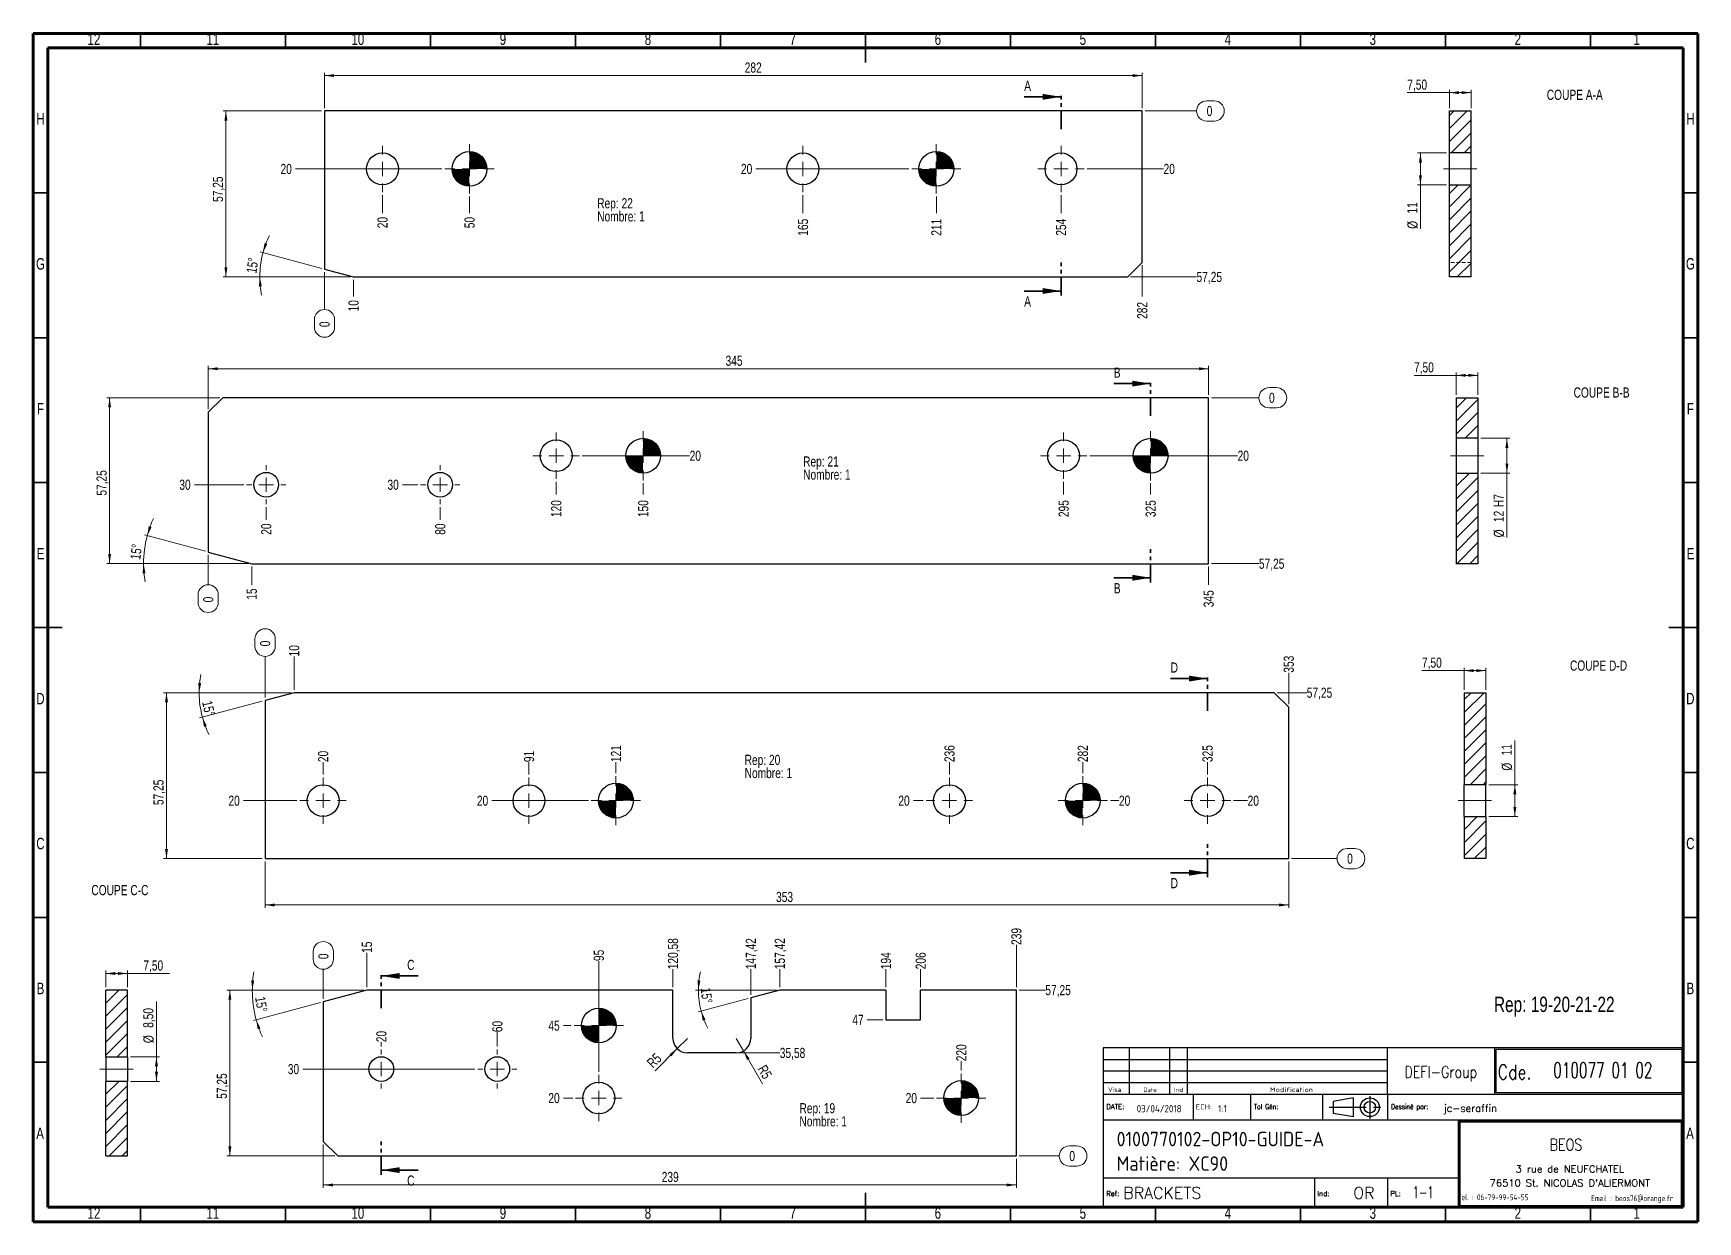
# Model space of a CAD drawing. Header units: millimetres. Extents: x 15 to 589, y 5 to 415.
import ezdxf

# ---------------------------------------------------------------- set-up
doc = ezdxf.new("R2010")
doc.units = ezdxf.units.MM
for name, pattern in [('CENTERX2', [20.32, 12.7, -2.54, 2.54, -2.54]), ('HIDDEN', [1.905, 1.27, -0.635]), ('PHANTOM', [12.7, 6.35, -1.27, 1.27, -1.27, 1.27, -1.27])]:
    doc.linetypes.add(name, pattern=pattern)
doc.layers.add('DIMENSIONS', color=176, linetype='Continuous')
doc.styles.add('SLDTEXTSTYLE0', font='TXT', dxfattribs={"width": 0.75})
doc.styles.add('SLDTEXTSTYLE1', font='ISOCP')
doc.styles.add('SLDTEXTSTYLE10', font='ISOCP', dxfattribs={"width": 1.147311})
doc.styles.add('SLDTEXTSTYLE11', font='ISOCP', dxfattribs={"width": 1.385904})
doc.styles.add('SLDTEXTSTYLE12', font='ISOCP', dxfattribs={"width": 1.246461})
doc.styles.add('SLDTEXTSTYLE13', font='ROMAND')
doc.styles.add('SLDTEXTSTYLE2', font='ROMANT', dxfattribs={"width": 0.8})
doc.styles.add('SLDTEXTSTYLE3', font='ISOCP', dxfattribs={"width": 0.8})
doc.styles.add('SLDTEXTSTYLE4', font='ROMANS', dxfattribs={"width": 0.8})
doc.styles.add('SLDTEXTSTYLE5', font='ROMANT')
doc.styles.add('SLDTEXTSTYLE6', font='ROMANS')
doc.styles.add('SLDTEXTSTYLE7', font='ROMANT', dxfattribs={"width": 0.65})
doc.styles.add('SLDTEXTSTYLE8', font='ISOCP', dxfattribs={"width": 1.446157})
doc.styles.add('SLDTEXTSTYLE9', font='ISOCP', dxfattribs={"width": 1.294402})
doc.dimstyles.new('SLDDIMSTYLE0', dxfattribs={"dimtxt": 3.5, "dimasz": 3.302, "dimexe": 0, "dimexo": 0.0625, "dimgap": 0.875, "dimtad": 0, "dimtih": 1, "dimtoh": 1, "dimdec": 0, "dimrnd": 1e-09, "dimdsep": 46, "dimtxsty": 'SLDTEXTSTYLE0', "dimblk1": 'NONE', "dimblk2": 'NONE', "dimsah": 1, "dimcen": 0.09, "dimadec": 0, "dimazin": 2, "dimtfac": 1, "dimtdec": 0, "dimtofl": 0, "dimtmove": 0, "dimatfit": 3, "dimldrblk": 'NONE', "dimfxl": 1, "dimfrac": 2, "dimtolj": 1, "dimtzin": 12, "dimarcsym": 0})
doc.dimstyles.new('SLDDIMSTYLE1', dxfattribs={"dimtxt": 3.5, "dimasz": 3.302, "dimexe": 0, "dimexo": 0.0625, "dimgap": 0.875, "dimtad": 0, "dimtih": 1, "dimtoh": 1, "dimrnd": 1e-09, "dimzin": 12, "dimdsep": 46, "dimtxsty": 'SLDTEXTSTYLE0', "dimblk1": 'NONE', "dimblk2": 'NONE', "dimsah": 1, "dimcen": 0.09, "dimadec": 0, "dimazin": 3, "dimtfac": 1, "dimtofl": 0, "dimtmove": 0, "dimatfit": 3, "dimldrblk": 'NONE', "dimfxl": 1, "dimfrac": 2, "dimtolj": 1, "dimtzin": 12, "dimarcsym": 0})
doc.dimstyles.new('SLDDIMSTYLE2', dxfattribs={"dimtxt": 3.5, "dimasz": 3.302, "dimexe": 0, "dimexo": 0.0625, "dimgap": 0.875, "dimtad": 1, "dimrnd": 1e-09, "dimzin": 12, "dimdsep": 46, "dimtxsty": 'SLDTEXTSTYLE0', "dimsah": 1, "dimcen": 0.09, "dimadec": 0, "dimazin": 3, "dimtfac": 1, "dimtofl": 0, "dimtmove": 0, "dimatfit": 3, "dimfxl": 1, "dimfrac": 2, "dimtolj": 1, "dimtzin": 12, "dimarcsym": 0})
doc.dimstyles.new('SLDDIMSTYLE3', dxfattribs={"dimtxt": 3.5, "dimasz": 3.302, "dimexe": 0, "dimexo": 0.0625, "dimgap": 0.875, "dimtad": 1, "dimdec": 4, "dimzin": 12, "dimdsep": 46, "dimtxsty": 'SLDTEXTSTYLE0', "dimsah": 1, "dimcen": 0.09, "dimazin": 3, "dimtfac": 1, "dimtofl": 0, "dimtmove": 0, "dimatfit": 3, "dimfxl": 1, "dimfrac": 2, "dimtolj": 1, "dimtzin": 12, "dimarcsym": 0})
doc.dimstyles.new('SLDDIMSTYLE4', dxfattribs={"dimtxt": 3.5, "dimasz": 3.302, "dimexe": 0, "dimexo": 0.0625, "dimgap": 0.875, "dimtad": 1, "dimrnd": 1e-09, "dimzin": 12, "dimdsep": 46, "dimtxsty": 'SLDTEXTSTYLE0', "dimsah": 1, "dimcen": 0, "dimadec": 0, "dimazin": 3, "dimtfac": 1, "dimtofl": 0, "dimtmove": 0, "dimatfit": 3, "dimfxl": 1, "dimfrac": 2, "dimtolj": 1, "dimtzin": 12, "dimarcsym": 0})

msp = doc.modelspace()

# ---------------------------------------------------------------- texts
at = {"color": 7, "linetype": 'Continuous', "lineweight": 0, "style": 'SLDTEXTSTYLE0'}
for s, insert, char_height, attachment_point in [('12', (35.92007, 414.97306), 3.96875, 2), ('11', (76.92007, 414.97306), 3.96875, 2), ('10', (126.92007, 414.97306), 3.96875, 2), ('9', (176.96004, 414.97306), 3.96875, 2), ('8', (226.96004, 414.97306), 3.96875, 2), ('7', (276.96004, 414.97306), 3.96875, 2), ('6', (326.96004, 414.97306), 3.96875, 2), ('5', (376.96004, 414.97306), 3.96875, 2), ('4', (426.96004, 414.97306), 3.96875, 2), ('3', (476.96004, 414.97306), 3.96875, 2), ('2', (526.96004, 414.97306), 3.96875, 2), ('1', (567.96004, 414.97306), 3.96875, 2), ('COUPE A-A', (546.607, 395.55714), 3.5, 2), ('H', (17.49035, 387.47306), 3.96875, 2), ('H', (586.49035, 387.47306), 3.96875, 2), ('G', (17.48668, 337.47306), 3.96875, 2), ('G', (586.48668, 337.47306), 3.96875, 2), ('COUPE B-B', (555.85605, 292.83949), 3.5, 2), ('F', (17.45774, 287.47306), 3.96875, 2), ('F', (586.45774, 287.47306), 3.96875, 2), ('E', (17.50781, 237.47306), 3.96875, 2), ('E', (586.50781, 237.47306), 3.96875, 2), ('COUPE D-D', (554.79696, 198.62572), 3.5, 2), ('D', (17.45269, 187.47306), 3.96875, 2), ('D', (586.45269, 187.47306), 3.96875, 2), ('C', (17.45866, 137.47306), 3.96875, 2), ('C', (586.45866, 137.47306), 3.96875, 2), ('COUPE C-C', (44.86979, 121.15993), 3.5, 2), ('B', (17.4706, 87.47306), 3.96875, 2), ('B', (586.4706, 87.47306), 3.96875, 2), ('Rep: 19-20-21-22', (518.72724, 82.64473), 5.2916667, 1), ('A', (17.33969, 37.47306), 3.96875, 2), ('A', (586.33969, 37.47306), 3.96875, 2), ('12', (35.92007, 9.97306), 3.96875, 2), ('11', (76.92007, 9.97306), 3.96875, 2), ('10', (126.92007, 9.97306), 3.96875, 2), ('9', (176.96004, 9.97306), 3.96875, 2), ('8', (226.96004, 9.97306), 3.96875, 2), ('7', (276.96004, 9.97306), 3.96875, 2), ('6', (326.96004, 9.97306), 3.96875, 2), ('5', (376.96004, 9.97306), 3.96875, 2), ('4', (426.96004, 9.97306), 3.96875, 2), ('3', (476.96004, 9.97306), 3.96875, 2), ('2', (526.96004, 9.97306), 3.96875, 2), ('1', (567.96004, 9.97306), 3.96875, 2)]:
    msp.add_mtext(s, dxfattribs=dict(at, insert=insert, char_height=char_height, attachment_point=attachment_point))
at = {"color": 7, "linetype": 'Continuous', "char_height": 3.5, "attachment_point": 1, "style": 'SLDTEXTSTYLE0'}
for s, insert in [('A', (356.72723, 398.65841)), ('A', (356.72723, 324.26268)), ('B', (387.62402, 299.71151)), ('B', (387.62402, 225.31579)), ('D', (407.23872, 197.95622)), ('D', (407.23872, 123.5605)), ('C', (143.93192, 95.35205)), ('C', (143.93192, 20.95633))]:
    msp.add_mtext(s, dxfattribs=dict(at, insert=insert))
at = {"layer": 'DIMENSIONS'}
for s, insert, char_height, attachment_point, style in [('DEFI-Group', (500.4195, 58.70072), 4, 2, 'SLDTEXTSTYLE2'), ('Cde.', (520, 59.12589), 5, 1, 'SLDTEXTSTYLE2'), ('010077 01 02', (539.19353, 59.93983), 5.2916667, 1, 'SLDTEXTSTYLE7'), ('Visa', (385.6551, 51.34751), 1.567052, 1, 'SLDTEXTSTYLE12'), ('Date', (397.82407, 51.28334), 1.492431, 1, 'SLDTEXTSTYLE10'), ('Ind', (408.25446, 51.28334), 1.492431, 1, 'SLDTEXTSTYLE11'), ('Modification', (441.48919, 51.34751), 1.5670523, 1, 'SLDTEXTSTYLE8'), ('DATE:', (385.03411, 45.59841), 1.727675, 1, 'SLDTEXTSTYLE6'), ('03/04/2018', (395.53289, 45.25347), 2.5, 1, 'SLDTEXTSTYLE1'), ('ECH:', (415.91066, 45.55991), 1.814059, 1, 'SLDTEXTSTYLE9'), ('1:1', (423.61977, 45.24035), 2.5, 1, 'SLDTEXTSTYLE1'), ('Tol Gén:', (435.95157, 45.59841), 1.727675, 1, 'SLDTEXTSTYLE4'), ('Dessiné par:', (483.22087, 45.59841), 1.7276752, 1, 'SLDTEXTSTYLE4'), ('jc-seraffin', (501.35515, 45.41997), 2.5, 1, 'SLDTEXTSTYLE5'), ('0100770102-OP10-GUIDE-A', (388.60273, 36.02431), 5, 1, 'SLDTEXTSTYLE1'), ('BEOS', (543.57079, 33.59488), 4, 2, 'SLDTEXTSTYLE2'), ('Matière: XC90', (388.60273, 27.56351), 5, 1, 'SLDTEXTSTYLE1'), ('3 rue de NEUFCHATEL', (544.90924, 24.44835), 2.5, 2, 'SLDTEXTSTYLE13'), ("76510 St. NICOLAS D'ALIERMONT", (544.90254, 19.62324), 2.5, 2, 'SLDTEXTSTYLE13'), ('Ref:', (385.03411, 15.59841), 1.727675, 1, 'SLDTEXTSTYLE6'), ('BRACKETS', (390.90435, 16.95138), 4, 1, 'SLDTEXTSTYLE5'), ('Ind:', (457.82565, 15.59841), 1.727675, 1, 'SLDTEXTSTYLE6'), ('OR', (470.19394, 16.95138), 4, 1, 'SLDTEXTSTYLE5'), ('PL:', (483.03411, 15.59841), 1.727675, 1, 'SLDTEXTSTYLE6'), ('1-1', (490.65089, 17.17305), 4, 1, 'SLDTEXTSTYLE7'), ('Tel. : 06-79-99-54-55', (518.36027, 14.42858), 2, 2, 'SLDTEXTSTYLE3'), ('Email : beos76@orange.fr', (566.37248, 14.0972), 2, 2, 'SLDTEXTSTYLE3')]:
    msp.add_mtext(s, dxfattribs=dict(at, insert=insert, char_height=char_height, attachment_point=attachment_point, style=style))

# ---------------------------------------------------------------- blocks, each defined once
blk = doc.blocks.new('_D')
at = {"color": 7, "linetype": 'Continuous', "lineweight": 18}
for p, q in [((111.53, 95.59), (111.53, 98.17)), ((118.51, 98.17), (118.51, 95.59)), ((115.02, 81.91), (115.02, 92.1))]:
    blk.add_line(p, q, dxfattribs=at)
for centre, start, end in [((115.02, 98.17), 0, 180), ((115.02, 95.59), 180, 0)]:
    blk.add_arc(centre, 3.49, start, end, dxfattribs=at)
at = {"color": 7, "linetype": 'Continuous', "lineweight": 18, "insert": (113.29, 95.59), "char_height": 3.5, "attachment_point": 1, "rotation": 90, "style": 'SLDTEXTSTYLE0'}
blk.add_mtext('0', dxfattribs=at)
blk = doc.blocks.new('_None')
blk = doc.blocks.new('_D_1')
at = {"color": 7, "linetype": 'Continuous', "lineweight": 18}
blk.add_line((130.02, 85.93), (130.02, 97.75), dxfattribs=at)
at = {"color": 7, "linetype": 'Continuous', "lineweight": 18, "insert": (128.29, 97.75), "char_height": 3.5, "attachment_point": 1, "rotation": 90, "style": 'SLDTEXTSTYLE0'}
blk.add_mtext('15', dxfattribs=at)
blk = doc.blocks.new('_D_2')
at = {"color": 7, "linetype": 'Continuous', "lineweight": 18}
blk.add_line((135.02, 65.43), (135.02, 66.93), dxfattribs=at)
at = {"color": 7, "linetype": 'Continuous', "lineweight": 18, "insert": (133.29, 66.93), "char_height": 3.5, "attachment_point": 1, "rotation": 90, "style": 'SLDTEXTSTYLE0'}
blk.add_mtext('20', dxfattribs=at)
blk = doc.blocks.new('_D_3')
at = {"color": 7, "linetype": 'Continuous', "lineweight": 18}
blk.add_line((175.02, 65.43), (175.02, 70.39), dxfattribs=at)
at = {"color": 7, "linetype": 'Continuous', "lineweight": 18, "insert": (173.29, 70.39), "char_height": 3.5, "attachment_point": 1, "rotation": 90, "style": 'SLDTEXTSTYLE0'}
blk.add_mtext('60', dxfattribs=at)
blk = doc.blocks.new('_D_4')
at = {"color": 7, "linetype": 'Continuous', "lineweight": 18}
blk.add_line((210.02, 56.68), (210.02, 94.93), dxfattribs=at)
at = {"color": 7, "linetype": 'Continuous', "lineweight": 18, "insert": (208.29, 94.93), "char_height": 3.5, "attachment_point": 1, "rotation": 90, "style": 'SLDTEXTSTYLE0'}
blk.add_mtext('95', dxfattribs=at)
blk = doc.blocks.new('_D_5')
at = {"color": 7, "linetype": 'Continuous', "lineweight": 18}
blk.add_line((235.6, 85.93), (235.6, 92.1), dxfattribs=at)
at = {"color": 7, "linetype": 'Continuous', "lineweight": 18, "insert": (233.87, 92.1), "char_height": 3.5, "attachment_point": 1, "rotation": 90, "style": 'SLDTEXTSTYLE0'}
blk.add_mtext('120,58', dxfattribs=at)
blk = doc.blocks.new('_D_6')
at = {"color": 7, "linetype": 'Continuous', "lineweight": 18}
blk.add_line((262.44, 83.25), (262.44, 92.1), dxfattribs=at)
at = {"color": 7, "linetype": 'Continuous', "lineweight": 18, "insert": (260.71, 92.1), "char_height": 3.5, "attachment_point": 1, "rotation": 90, "style": 'SLDTEXTSTYLE0'}
blk.add_mtext('147,42', dxfattribs=at)
blk = doc.blocks.new('_D_7')
at = {"color": 7, "linetype": 'Continuous', "lineweight": 18}
blk.add_line((272.44, 85.93), (272.44, 92.1), dxfattribs=at)
at = {"color": 7, "linetype": 'Continuous', "lineweight": 18, "insert": (270.71, 92.1), "char_height": 3.5, "attachment_point": 1, "rotation": 90, "style": 'SLDTEXTSTYLE0'}
blk.add_mtext('157,42', dxfattribs=at)
blk = doc.blocks.new('_D_8')
at = {"color": 7, "linetype": 'Continuous', "lineweight": 18}
blk.add_line((309.02, 85.93), (309.02, 92.1), dxfattribs=at)
at = {"color": 7, "linetype": 'Continuous', "lineweight": 18, "insert": (307.29, 92.1), "char_height": 3.5, "attachment_point": 1, "rotation": 90, "style": 'SLDTEXTSTYLE0'}
blk.add_mtext('194', dxfattribs=at)
blk = doc.blocks.new('_D_9')
at = {"color": 7, "linetype": 'Continuous', "lineweight": 18}
blk.add_line((321.02, 85.93), (321.02, 92.1), dxfattribs=at)
at = {"color": 7, "linetype": 'Continuous', "lineweight": 18, "insert": (319.29, 92.1), "char_height": 3.5, "attachment_point": 1, "rotation": 90, "style": 'SLDTEXTSTYLE0'}
blk.add_mtext('206', dxfattribs=at)
blk = doc.blocks.new('_D_10')
at = {"color": 7, "linetype": 'Continuous', "lineweight": 18}
blk.add_line((335.02, 57.18), (335.02, 60.36), dxfattribs=at)
at = {"color": 7, "linetype": 'Continuous', "lineweight": 18, "insert": (333.29, 60.36), "char_height": 3.5, "attachment_point": 1, "rotation": 90, "style": 'SLDTEXTSTYLE0'}
blk.add_mtext('220', dxfattribs=at)
blk = doc.blocks.new('_D_11')
at = {"color": 7, "linetype": 'Continuous', "lineweight": 18}
blk.add_line((354.02, 85.93), (354.02, 100.49), dxfattribs=at)
at = {"color": 7, "linetype": 'Continuous', "lineweight": 18, "insert": (352.29, 100.49), "char_height": 3.5, "attachment_point": 1, "rotation": 90, "style": 'SLDTEXTSTYLE0'}
blk.add_mtext('239', dxfattribs=at)
blk = doc.blocks.new('_D_12')
at = {"color": 7, "linetype": 'Continuous', "lineweight": 18}
for p, q in [((372.3, 31.17), (374.89, 31.17)), ((355.02, 27.68), (368.81, 27.68)), ((374.89, 24.19), (372.3, 24.19))]:
    blk.add_line(p, q, dxfattribs=at)
for centre, start, end in [((372.3, 27.68), 90, 270), ((374.89, 27.68), 270, 90)]:
    blk.add_arc(centre, 3.49, start, end, dxfattribs=at)
at = {"color": 7, "linetype": 'Continuous', "lineweight": 18, "insert": (372.3, 29.41), "char_height": 3.5, "attachment_point": 1, "style": 'SLDTEXTSTYLE0'}
blk.add_mtext('0', dxfattribs=at)
blk = doc.blocks.new('_D_13')
at = {"color": 7, "linetype": 'Continuous', "lineweight": 18}
blk.add_line((201.02, 47.68), (197.8, 47.68), dxfattribs=at)
at = {"color": 7, "linetype": 'Continuous', "lineweight": 18, "insert": (192.63, 49.41), "char_height": 3.5, "attachment_point": 1, "style": 'SLDTEXTSTYLE0'}
blk.add_mtext('20', dxfattribs=at)
blk = doc.blocks.new('_D_14')
at = {"color": 7, "linetype": 'Continuous', "lineweight": 18}
blk.add_line((325.52, 47.68), (321.02, 47.68), dxfattribs=at)
at = {"color": 7, "linetype": 'Continuous', "lineweight": 18, "insert": (315.85, 49.41), "char_height": 3.5, "attachment_point": 1, "style": 'SLDTEXTSTYLE0'}
blk.add_mtext('20', dxfattribs=at)
blk = doc.blocks.new('_D_15')
at = {"color": 7, "linetype": 'Continuous', "lineweight": 18}
blk.add_line((167.27, 57.68), (107.94, 57.68), dxfattribs=at)
at = {"color": 7, "linetype": 'Continuous', "lineweight": 18, "insert": (102.77, 59.41), "char_height": 3.5, "attachment_point": 1, "style": 'SLDTEXTSTYLE0'}
blk.add_mtext('30', dxfattribs=at)
blk = doc.blocks.new('_D_16')
at = {"color": 7, "linetype": 'Continuous', "lineweight": 18}
blk.add_line((258.44, 63.26), (272.44, 63.26), dxfattribs=at)
at = {"color": 7, "linetype": 'Continuous', "lineweight": 18, "insert": (272.44, 64.99), "char_height": 3.5, "attachment_point": 1, "style": 'SLDTEXTSTYLE0'}
blk.add_mtext('35,58', dxfattribs=at)
blk = doc.blocks.new('_D_17')
at = {"color": 7, "linetype": 'Continuous', "lineweight": 18}
blk.add_line((200.52, 72.68), (197.8, 72.68), dxfattribs=at)
at = {"color": 7, "linetype": 'Continuous', "lineweight": 18, "insert": (192.63, 74.41), "char_height": 3.5, "attachment_point": 1, "style": 'SLDTEXTSTYLE0'}
blk.add_mtext('45', dxfattribs=at)
blk = doc.blocks.new('_D_18')
at = {"color": 7, "linetype": 'Continuous', "lineweight": 18}
blk.add_line((308.02, 74.68), (302.63, 74.68), dxfattribs=at)
at = {"color": 7, "linetype": 'Continuous', "lineweight": 18, "insert": (297.46, 76.41), "char_height": 3.5, "attachment_point": 1, "style": 'SLDTEXTSTYLE0'}
blk.add_mtext('47', dxfattribs=at)
blk = doc.blocks.new('_D_19')
at = {"color": 7, "linetype": 'Continuous', "lineweight": 18}
blk.add_line((355.02, 84.93), (364.02, 84.93), dxfattribs=at)
at = {"color": 7, "linetype": 'Continuous', "lineweight": 18, "insert": (364.02, 86.66), "char_height": 3.5, "attachment_point": 1, "style": 'SLDTEXTSTYLE0'}
blk.add_mtext('57,25', dxfattribs=at)
blk = doc.blocks.new('_D_20')
at = {"color": 7, "linetype": 'Continuous', "lineweight": 18}
for p, q in [((115.02, 31.68), (115.02, 16.68)), ((354.02, 26.68), (354.02, 16.68)), ((115.02, 17.68), (354.02, 17.68))]:
    blk.add_line(p, q, dxfattribs=at)
for points in [[(115.02, 17.68), (118.32, 17.17), (118.32, 18.18)], [(354.02, 17.68), (350.72, 18.18), (350.72, 17.17)]]:
    blk.add_solid(points, dxfattribs=at)
at = {"color": 7, "linetype": 'Continuous', "lineweight": 18, "insert": (231.72, 22.19), "char_height": 3.5, "attachment_point": 1, "style": 'SLDTEXTSTYLE0'}
blk.add_mtext('239', dxfattribs=at)
blk = doc.blocks.new('_D_21')
at = {"color": 7, "linetype": 'Continuous', "lineweight": 18}
for p, q in [((129.02, 84.93), (81.79, 84.93)), ((82.79, 84.93), (82.79, 27.68)), ((119.02, 27.68), (81.79, 27.68))]:
    blk.add_line(p, q, dxfattribs=at)
for points in [[(82.79, 84.93), (82.28, 81.62), (83.3, 81.62)], [(82.79, 27.68), (83.3, 30.98), (82.28, 30.98)]]:
    blk.add_solid(points, dxfattribs=at)
at = {"color": 7, "linetype": 'Continuous', "lineweight": 18, "insert": (78.28, 47.41), "char_height": 3.5, "attachment_point": 1, "rotation": 90, "style": 'SLDTEXTSTYLE0'}
blk.add_mtext('57,25', dxfattribs=at)
blk = doc.blocks.new('_D_22')
at = {"color": 7, "linetype": 'Continuous', "lineweight": 18}
for p, q in [((129.02, 84.93), (89.54, 84.93)), ((114.06, 80.65), (90.92, 74.45))]:
    blk.add_line(p, q, dxfattribs=at)
for start, end in [(170.8109, 180), (180, 195), (195, 204.1891)]:
    blk.add_arc((130.02, 84.93), 39.48, start, end, dxfattribs=at)
for points in [[(90.54, 84.93), (91.18, 88.2), (90.17, 88.25)], [(91.88, 74.71), (92.39, 71.4), (93.36, 71.71)]]:
    blk.add_solid(points, dxfattribs=at)
at = {"color": 7, "linetype": 'Continuous', "lineweight": 18, "insert": (94.93, 82.93), "char_height": 3.5, "attachment_point": 1, "rotation": 279.00048, "style": 'SLDTEXTSTYLE0'}
blk.add_mtext('15°', dxfattribs=at)
blk = doc.blocks.new('_D_23')
at = {"color": 7, "linetype": 'Continuous', "lineweight": 18}
for p, q in [((271.44, 84.93), (243.36, 84.93)), ((261.48, 81.99), (244.35, 77.4))]:
    blk.add_line(p, q, dxfattribs=at)
for start, end in [(167.1155, 180), (180, 195), (195, 207.8845)]:
    blk.add_arc((272.44, 84.93), 28.08, start, end, dxfattribs=at)
for points in [[(244.36, 84.93), (245.06, 88.19), (244.04, 88.25)], [(245.31, 77.66), (245.87, 74.36), (246.84, 74.68)]]:
    blk.add_solid(points, dxfattribs=at)
at = {"color": 7, "linetype": 'Continuous', "lineweight": 18, "insert": (248.63, 85.89), "char_height": 3.5, "attachment_point": 1, "rotation": 276.16304, "style": 'SLDTEXTSTYLE0'}
blk.add_mtext('15°', dxfattribs=at)
blk = doc.blocks.new('_D_24')
at = {"color": 7, "linetype": 'Continuous', "lineweight": 18}
for q in [(229.46, 57.11), (240.6, 68.26)]:
    blk.add_line((237.07, 64.72), q, dxfattribs=at)
blk.add_solid([(237.07, 64.72), (234.37, 62.75), (235.09, 62.03)], dxfattribs=at)
at = {"color": 7, "linetype": 'Continuous', "lineweight": 18, "insert": (226.31, 60.26), "char_height": 3.5, "attachment_point": 1, "rotation": 45, "style": 'SLDTEXTSTYLE0'}
blk.add_mtext('R5', dxfattribs=at)
blk = doc.blocks.new('_D_25')
at = {"color": 7, "linetype": 'Continuous', "lineweight": 18}
for q in [(257.44, 68.26), (266.51, 52.56)]:
    blk.add_line((259.94, 63.93), q, dxfattribs=at)
blk.add_solid([(259.94, 63.93), (261.15, 60.81), (262.03, 61.32)], dxfattribs=at)
at = {"color": 7, "linetype": 'Continuous', "lineweight": 18, "insert": (267.67, 59.49), "char_height": 3.5, "attachment_point": 1, "rotation": 300, "style": 'SLDTEXTSTYLE0'}
blk.add_mtext('R5', dxfattribs=at)
blk = doc.blocks.new('SW_NOTE_0')
at = {"color": 0, "linetype": 'Continuous', "lineweight": 0, "char_height": 3.5, "attachment_point": 1, "style": 'SLDTEXTSTYLE0'}
for s, insert in [('Rep: 19', (0, 4.51)), ('Nombre: 1', (0, -0.01))]:
    blk.add_mtext(s, dxfattribs=dict(at, insert=insert))
blk = doc.blocks.new('SW_CENTERMARKSYMBOL_0')
at = {"color": 0, "linetype": 'Continuous', "lineweight": 0}
for p, q in [((0, 5), (0, 6.75)), ((-5, 0), (-6.75, 0)), ((0, 0), (-2.5, 0)), ((0, 0), (0, 2.5)), ((0, 0), (0, -2.5)), ((0, 0), (2.5, 0)), ((5, 0), (6.75, 0)), ((0, -5), (0, -6.75))]:
    blk.add_line(p, q, dxfattribs=at)
blk = doc.blocks.new('SW_CENTERMARKSYMBOL_1')
at = {"color": 0, "linetype": 'Continuous', "lineweight": 0}
for p, q in [((0, 5), (0, 6.75)), ((-5, 0), (-6.75, 0)), ((0, 0), (-2.5, 0)), ((0, 0), (0, 2.5)), ((0, 0), (0, -2.5)), ((0, 0), (2.5, 0)), ((5, 0), (6.75, 0)), ((0, -5), (0, -6.75))]:
    blk.add_line(p, q, dxfattribs=at)
blk = doc.blocks.new('SW_CENTERMARKSYMBOL_2')
at = {"color": 0, "linetype": 'Continuous', "lineweight": 0}
for p, q in [((0, 5), (0, 8.5)), ((-5, 0), (-8.5, 0)), ((0, 0), (-2.5, 0)), ((0, 0), (0, 2.5)), ((0, 0), (0, -2.5)), ((0, 0), (2.5, 0)), ((5, 0), (8.5, 0)), ((0, -5), (0, -8.5))]:
    blk.add_line(p, q, dxfattribs=at)
blk = doc.blocks.new('SW_CENTERMARKSYMBOL_3')
at = {"color": 0, "linetype": 'Continuous', "lineweight": 0}
for p, q in [((0, 5), (0, 8)), ((-5, 0), (-8, 0)), ((0, 0), (-2.5, 0)), ((0, 0), (0, 2.5)), ((0, 0), (0, -2.5)), ((0, 0), (2.5, 0)), ((5, 0), (8, 0)), ((0, -5), (0, -8))]:
    blk.add_line(p, q, dxfattribs=at)
blk = doc.blocks.new('SW_CENTERMARKSYMBOL_4')
at = {"color": 0, "linetype": 'Continuous', "lineweight": 0}
for p, q in [((0, 5), (0, 8.5)), ((-5, 0), (-8.5, 0)), ((0, 0), (-2.5, 0)), ((0, 0), (0, 2.5)), ((0, 0), (0, -2.5)), ((0, 0), (2.5, 0)), ((5, 0), (8.5, 0)), ((0, -5), (0, -8.5))]:
    blk.add_line(p, q, dxfattribs=at)
blk = doc.blocks.new('SW_DOWELSYMBOL_0')
at = {"linetype": 'Continuous', "lineweight": 0}
h = blk.add_hatch(color=0, dxfattribs=at)
edge = h.paths.add_edge_path(flags=0)
edge.add_arc((0, 0), 6, 0, 90)
edge.add_line((0, 6), (0, 0))
edge.add_line((0, 0), (6, 0))
h = blk.add_hatch(color=0, dxfattribs=at)
edge = h.paths.add_edge_path(flags=0)
edge.add_arc((0, 0), 6, 180, 270)
edge.add_line((0, -6), (0, 0))
edge.add_line((0, 0), (-6, 0))
at = {"color": 0, "linetype": 'Continuous', "lineweight": 0}
blk.add_circle((0, 0), 6, dxfattribs=at)
blk = doc.blocks.new('SW_DOWELSYMBOL_1')
at = {"linetype": 'Continuous', "lineweight": 0}
h = blk.add_hatch(color=0, dxfattribs=at)
edge = h.paths.add_edge_path(flags=0)
edge.add_arc((0, 0), 6, 0, 90)
edge.add_line((0, 6), (0, 0))
edge.add_line((0, 0), (6, 0))
h = blk.add_hatch(color=0, dxfattribs=at)
edge = h.paths.add_edge_path(flags=0)
edge.add_arc((0, 0), 6, 180, 270)
edge.add_line((0, -6), (0, 0))
edge.add_line((0, 0), (-6, 0))
at = {"color": 0, "linetype": 'Continuous', "lineweight": 0}
blk.add_circle((0, 0), 6, dxfattribs=at)
blk = doc.blocks.new('_D_26')
at = {"color": 7, "linetype": 'Continuous', "lineweight": 18}
for p, q in [((91.45, 203.52), (91.45, 206.11)), ((98.43, 206.11), (98.43, 203.52)), ((94.94, 185.85), (94.94, 200.03))]:
    blk.add_line(p, q, dxfattribs=at)
for centre, start, end in [((94.94, 206.11), 0, 180), ((94.94, 203.52), 180, 0)]:
    blk.add_arc(centre, 3.49, start, end, dxfattribs=at)
at = {"color": 7, "linetype": 'Continuous', "lineweight": 18, "insert": (93.21, 203.52), "char_height": 3.5, "attachment_point": 1, "rotation": 90, "style": 'SLDTEXTSTYLE0'}
blk.add_mtext('0', dxfattribs=at)
blk = doc.blocks.new('_D_27')
at = {"color": 7, "linetype": 'Continuous', "lineweight": 18}
blk.add_line((104.94, 188.53), (104.94, 200.03), dxfattribs=at)
at = {"color": 7, "linetype": 'Continuous', "lineweight": 18, "insert": (103.21, 200.03), "char_height": 3.5, "attachment_point": 1, "rotation": 90, "style": 'SLDTEXTSTYLE0'}
blk.add_mtext('10', dxfattribs=at)
blk = doc.blocks.new('_D_28')
at = {"color": 7, "linetype": 'Continuous', "lineweight": 18}
blk.add_line((114.94, 159.28), (114.94, 163.57), dxfattribs=at)
at = {"color": 7, "linetype": 'Continuous', "lineweight": 18, "insert": (113.21, 163.57), "char_height": 3.5, "attachment_point": 1, "rotation": 90, "style": 'SLDTEXTSTYLE0'}
blk.add_mtext('20', dxfattribs=at)
blk = doc.blocks.new('_D_29')
at = {"color": 7, "linetype": 'Continuous', "lineweight": 18}
blk.add_line((185.94, 159.28), (185.94, 163.57), dxfattribs=at)
at = {"color": 7, "linetype": 'Continuous', "lineweight": 18, "insert": (184.21, 163.57), "char_height": 3.5, "attachment_point": 1, "rotation": 90, "style": 'SLDTEXTSTYLE0'}
blk.add_mtext('91', dxfattribs=at)
blk = doc.blocks.new('_D_30')
at = {"color": 7, "linetype": 'Continuous', "lineweight": 18}
blk.add_line((215.94, 159.78), (215.94, 163.57), dxfattribs=at)
at = {"color": 7, "linetype": 'Continuous', "lineweight": 18, "insert": (214.21, 163.57), "char_height": 3.5, "attachment_point": 1, "rotation": 90, "style": 'SLDTEXTSTYLE0'}
blk.add_mtext('121', dxfattribs=at)
blk = doc.blocks.new('_D_31')
at = {"color": 7, "linetype": 'Continuous', "lineweight": 18}
blk.add_line((330.94, 159.28), (330.94, 163.57), dxfattribs=at)
at = {"color": 7, "linetype": 'Continuous', "lineweight": 18, "insert": (329.21, 163.57), "char_height": 3.5, "attachment_point": 1, "rotation": 90, "style": 'SLDTEXTSTYLE0'}
blk.add_mtext('236', dxfattribs=at)
blk = doc.blocks.new('_D_32')
at = {"color": 7, "linetype": 'Continuous', "lineweight": 18}
blk.add_line((376.94, 159.78), (376.94, 163.57), dxfattribs=at)
at = {"color": 7, "linetype": 'Continuous', "lineweight": 18, "insert": (375.21, 163.57), "char_height": 3.5, "attachment_point": 1, "rotation": 90, "style": 'SLDTEXTSTYLE0'}
blk.add_mtext('282', dxfattribs=at)
blk = doc.blocks.new('_D_33')
at = {"color": 7, "linetype": 'Continuous', "lineweight": 18}
blk.add_line((419.94, 159.28), (419.94, 163.57), dxfattribs=at)
at = {"color": 7, "linetype": 'Continuous', "lineweight": 18, "insert": (418.21, 163.57), "char_height": 3.5, "attachment_point": 1, "rotation": 90, "style": 'SLDTEXTSTYLE0'}
blk.add_mtext('325', dxfattribs=at)
blk = doc.blocks.new('_D_34')
at = {"color": 7, "linetype": 'Continuous', "lineweight": 18}
blk.add_line((447.94, 183.53), (447.94, 194.42), dxfattribs=at)
at = {"color": 7, "linetype": 'Continuous', "lineweight": 18, "insert": (446.21, 194.42), "char_height": 3.5, "attachment_point": 1, "rotation": 90, "style": 'SLDTEXTSTYLE0'}
blk.add_mtext('353', dxfattribs=at)
blk = doc.blocks.new('_D_35')
at = {"color": 7, "linetype": 'Continuous', "lineweight": 18}
for p, q in [((468.11, 133.77), (470.7, 133.77)), ((448.94, 130.28), (464.63, 130.28)), ((470.7, 126.79), (468.11, 126.79))]:
    blk.add_line(p, q, dxfattribs=at)
for centre, start, end in [((468.11, 130.28), 90, 270), ((470.7, 130.28), 270, 90)]:
    blk.add_arc(centre, 3.49, start, end, dxfattribs=at)
at = {"color": 7, "linetype": 'Continuous', "lineweight": 18, "insert": (468.11, 132.01), "char_height": 3.5, "attachment_point": 1, "style": 'SLDTEXTSTYLE0'}
blk.add_mtext('0', dxfattribs=at)
blk = doc.blocks.new('_D_36')
at = {"color": 7, "linetype": 'Continuous', "lineweight": 18}
blk.add_line((105.94, 150.28), (87.47, 150.28), dxfattribs=at)
at = {"color": 7, "linetype": 'Continuous', "lineweight": 18, "insert": (82.3, 152.01), "char_height": 3.5, "attachment_point": 1, "style": 'SLDTEXTSTYLE0'}
blk.add_mtext('20', dxfattribs=at)
blk = doc.blocks.new('_D_37')
at = {"color": 7, "linetype": 'Continuous', "lineweight": 18}
blk.add_line((206.44, 150.28), (173.15, 150.28), dxfattribs=at)
at = {"color": 7, "linetype": 'Continuous', "lineweight": 18, "insert": (167.98, 152.01), "char_height": 3.5, "attachment_point": 1, "style": 'SLDTEXTSTYLE0'}
blk.add_mtext('20', dxfattribs=at)
blk = doc.blocks.new('_D_38')
at = {"color": 7, "linetype": 'Continuous', "lineweight": 18}
blk.add_line((321.94, 150.28), (318.51, 150.28), dxfattribs=at)
at = {"color": 7, "linetype": 'Continuous', "lineweight": 18, "insert": (313.33, 152.01), "char_height": 3.5, "attachment_point": 1, "style": 'SLDTEXTSTYLE0'}
blk.add_mtext('20', dxfattribs=at)
blk = doc.blocks.new('_D_39')
at = {"color": 7, "linetype": 'Continuous', "lineweight": 18}
blk.add_line((386.44, 150.28), (389.4, 150.28), dxfattribs=at)
at = {"color": 7, "linetype": 'Continuous', "lineweight": 18, "insert": (389.4, 152.01), "char_height": 3.5, "attachment_point": 1, "style": 'SLDTEXTSTYLE0'}
blk.add_mtext('20', dxfattribs=at)
blk = doc.blocks.new('_D_40')
at = {"color": 7, "linetype": 'Continuous', "lineweight": 18}
blk.add_line((428.94, 150.28), (433.77, 150.28), dxfattribs=at)
at = {"color": 7, "linetype": 'Continuous', "lineweight": 18, "insert": (433.77, 152.01), "char_height": 3.5, "attachment_point": 1, "style": 'SLDTEXTSTYLE0'}
blk.add_mtext('20', dxfattribs=at)
blk = doc.blocks.new('_D_41')
at = {"color": 7, "linetype": 'Continuous', "lineweight": 18}
blk.add_line((443.94, 187.53), (454.17, 187.53), dxfattribs=at)
at = {"color": 7, "linetype": 'Continuous', "lineweight": 18, "insert": (454.17, 189.26), "char_height": 3.5, "attachment_point": 1, "style": 'SLDTEXTSTYLE0'}
blk.add_mtext('57,25', dxfattribs=at)
blk = doc.blocks.new('_D_42')
at = {"color": 7, "linetype": 'Continuous', "lineweight": 18}
for p, q in [((94.94, 129.28), (94.94, 113.28)), ((447.94, 129.28), (447.94, 113.28)), ((94.94, 114.28), (447.94, 114.28))]:
    blk.add_line(p, q, dxfattribs=at)
for points in [[(94.94, 114.28), (98.24, 113.77), (98.24, 114.79)], [(447.94, 114.28), (444.64, 114.79), (444.64, 113.77)]]:
    blk.add_solid(points, dxfattribs=at)
at = {"color": 7, "linetype": 'Continuous', "lineweight": 18, "insert": (271.15, 118.79), "char_height": 3.5, "attachment_point": 1, "style": 'SLDTEXTSTYLE0'}
blk.add_mtext('353', dxfattribs=at)
blk = doc.blocks.new('_D_43')
at = {"color": 7, "linetype": 'Continuous', "lineweight": 18}
for p, q in [((103.94, 187.53), (59.94, 187.53)), ((60.94, 187.53), (60.94, 130.28)), ((93.94, 130.28), (59.94, 130.28))]:
    blk.add_line(p, q, dxfattribs=at)
for points in [[(60.94, 187.53), (60.43, 184.23), (61.45, 184.23)], [(60.94, 130.28), (61.45, 133.58), (60.43, 133.58)]]:
    blk.add_solid(points, dxfattribs=at)
at = {"color": 7, "linetype": 'Continuous', "lineweight": 18, "insert": (56.43, 148.74), "char_height": 3.5, "attachment_point": 1, "rotation": 90, "style": 'SLDTEXTSTYLE0'}
blk.add_mtext('57,25', dxfattribs=at)
blk = doc.blocks.new('_D_44')
at = {"color": 7, "linetype": 'Continuous', "lineweight": 18}
for p, q in [((103.94, 187.53), (71.21, 187.53)), ((93.97, 184.59), (72.36, 178.8))]:
    blk.add_line(p, q, dxfattribs=at)
for start, end in [(168.92894, 180), (180, 195), (195, 206.07106)]:
    blk.add_arc((104.94, 187.53), 32.73, start, end, dxfattribs=at)
for points in [[(72.21, 187.53), (72.88, 190.8), (71.87, 190.85)], [(73.32, 179.06), (73.85, 175.76), (74.82, 176.07)]]:
    blk.add_solid(points, dxfattribs=at)
at = {"color": 7, "linetype": 'Continuous', "lineweight": 18, "insert": (76.61, 185.04), "char_height": 3.5, "attachment_point": 1, "rotation": 282.13244, "style": 'SLDTEXTSTYLE0'}
blk.add_mtext('15°', dxfattribs=at)
blk = doc.blocks.new('SW_NOTE_1')
at = {"color": 0, "linetype": 'Continuous', "lineweight": 0, "char_height": 3.5, "attachment_point": 1, "style": 'SLDTEXTSTYLE0'}
for s, insert in [('Rep: 20', (0, 4.51)), ('Nombre: 1', (0, -0.01))]:
    blk.add_mtext(s, dxfattribs=dict(at, insert=insert))
blk = doc.blocks.new('SW_CENTERMARKSYMBOL_5')
at = {"color": 0, "linetype": 'Continuous', "lineweight": 0}
for p, q in [((0, 5), (0, 8.5)), ((-5, 0), (-8.5, 0)), ((0, 0), (-2.5, 0)), ((0, 0), (0, 2.5)), ((0, 0), (0, -2.5)), ((0, 0), (2.5, 0)), ((5, 0), (8.5, 0)), ((0, -5), (0, -8.5))]:
    blk.add_line(p, q, dxfattribs=at)
blk = doc.blocks.new('SW_CENTERMARKSYMBOL_6')
at = {"color": 0, "linetype": 'Continuous', "lineweight": 0}
for p, q in [((0, 5), (0, 8)), ((-5, 0), (-8, 0)), ((0, 0), (-2.5, 0)), ((0, 0), (0, 2.5)), ((0, 0), (0, -2.5)), ((0, 0), (2.5, 0)), ((5, 0), (8, 0)), ((0, -5), (0, -8))]:
    blk.add_line(p, q, dxfattribs=at)
blk = doc.blocks.new('SW_CENTERMARKSYMBOL_7')
at = {"color": 0, "linetype": 'Continuous', "lineweight": 0}
for p, q in [((0, 5), (0, 8)), ((-5, 0), (-8, 0)), ((0, 0), (-2.5, 0)), ((0, 0), (0, 2.5)), ((0, 0), (0, -2.5)), ((0, 0), (2.5, 0)), ((5, 0), (8, 0)), ((0, -5), (0, -8))]:
    blk.add_line(p, q, dxfattribs=at)
blk = doc.blocks.new('SW_CENTERMARKSYMBOL_8')
at = {"color": 0, "linetype": 'Continuous', "lineweight": 0}
for p, q in [((0, 5), (0, 8)), ((-5, 0), (-8, 0)), ((0, 0), (-2.5, 0)), ((0, 0), (0, 2.5)), ((0, 0), (0, -2.5)), ((0, 0), (2.5, 0)), ((5, 0), (8, 0)), ((0, -5), (0, -8))]:
    blk.add_line(p, q, dxfattribs=at)
blk = doc.blocks.new('SW_CENTERMARKSYMBOL_9')
at = {"color": 0, "linetype": 'Continuous', "lineweight": 0}
for p, q in [((0, 5), (0, 8.5)), ((-5, 0), (-8.5, 0)), ((0, 0), (-2.5, 0)), ((0, 0), (0, 2.5)), ((0, 0), (0, -2.5)), ((0, 0), (2.5, 0)), ((5, 0), (8.5, 0)), ((0, -5), (0, -8.5))]:
    blk.add_line(p, q, dxfattribs=at)
blk = doc.blocks.new('SW_CENTERMARKSYMBOL_10')
at = {"color": 0, "linetype": 'Continuous', "lineweight": 0}
for p, q in [((0, 5), (0, 8)), ((-5, 0), (-8, 0)), ((0, 0), (-2.5, 0)), ((0, 0), (0, 2.5)), ((0, 0), (0, -2.5)), ((0, 0), (2.5, 0)), ((5, 0), (8, 0)), ((0, -5), (0, -8))]:
    blk.add_line(p, q, dxfattribs=at)
blk = doc.blocks.new('SW_DOWELSYMBOL_2')
at = {"linetype": 'Continuous', "lineweight": 0}
h = blk.add_hatch(color=0, dxfattribs=at)
edge = h.paths.add_edge_path(flags=0)
edge.add_arc((0, 0), 6, 0, 90)
edge.add_line((0, 6), (0, 0))
edge.add_line((0, 0), (6, 0))
h = blk.add_hatch(color=0, dxfattribs=at)
edge = h.paths.add_edge_path(flags=0)
edge.add_arc((0, 0), 6, 180, 270)
edge.add_line((0, -6), (0, 0))
edge.add_line((0, 0), (-6, 0))
at = {"color": 0, "linetype": 'Continuous', "lineweight": 0}
blk.add_circle((0, 0), 6, dxfattribs=at)
blk = doc.blocks.new('SW_DOWELSYMBOL_3')
at = {"linetype": 'Continuous', "lineweight": 0}
h = blk.add_hatch(color=0, dxfattribs=at)
edge = h.paths.add_edge_path(flags=0)
edge.add_arc((0, 0), 6, 0, 90)
edge.add_line((0, 6), (0, 0))
edge.add_line((0, 0), (6, 0))
h = blk.add_hatch(color=0, dxfattribs=at)
edge = h.paths.add_edge_path(flags=0)
edge.add_arc((0, 0), 6, 180, 270)
edge.add_line((0, -6), (0, 0))
edge.add_line((0, 0), (-6, 0))
at = {"color": 0, "linetype": 'Continuous', "lineweight": 0}
blk.add_circle((0, 0), 6, dxfattribs=at)
blk = doc.blocks.new('_D_45')
at = {"color": 7, "linetype": 'Continuous', "lineweight": 18}
for p, q in [((115.43, 332.66), (115.43, 319.72)), ((111.94, 313.65), (111.94, 316.23)), ((118.92, 316.23), (118.92, 313.65))]:
    blk.add_line(p, q, dxfattribs=at)
for centre, start, end in [((115.43, 316.23), 0, 180), ((115.43, 313.65), 180, 0)]:
    blk.add_arc(centre, 3.49, start, end, dxfattribs=at)
at = {"color": 7, "linetype": 'Continuous', "lineweight": 18, "insert": (113.69, 313.65), "char_height": 3.5, "attachment_point": 1, "rotation": 90, "style": 'SLDTEXTSTYLE0'}
blk.add_mtext('0', dxfattribs=at)
blk = doc.blocks.new('_D_46')
at = {"color": 7, "linetype": 'Continuous', "lineweight": 18}
blk.add_line((125.43, 329.98), (125.43, 324.23), dxfattribs=at)
at = {"color": 7, "linetype": 'Continuous', "lineweight": 18, "insert": (123.69, 319.06), "char_height": 3.5, "attachment_point": 1, "rotation": 90, "style": 'SLDTEXTSTYLE0'}
blk.add_mtext('10', dxfattribs=at)
blk = doc.blocks.new('_D_47')
at = {"color": 7, "linetype": 'Continuous', "lineweight": 18}
blk.add_line((135.43, 359.23), (135.43, 352.94), dxfattribs=at)
at = {"color": 7, "linetype": 'Continuous', "lineweight": 18, "insert": (133.69, 347.77), "char_height": 3.5, "attachment_point": 1, "rotation": 90, "style": 'SLDTEXTSTYLE0'}
blk.add_mtext('20', dxfattribs=at)
blk = doc.blocks.new('_D_48')
at = {"color": 7, "linetype": 'Continuous', "lineweight": 18}
blk.add_line((165.43, 358.73), (165.43, 352.94), dxfattribs=at)
at = {"color": 7, "linetype": 'Continuous', "lineweight": 18, "insert": (163.69, 347.77), "char_height": 3.5, "attachment_point": 1, "rotation": 90, "style": 'SLDTEXTSTYLE0'}
blk.add_mtext('50', dxfattribs=at)
blk = doc.blocks.new('_D_49')
at = {"color": 7, "linetype": 'Continuous', "lineweight": 18}
blk.add_line((280.43, 359.23), (280.43, 352.94), dxfattribs=at)
at = {"color": 7, "linetype": 'Continuous', "lineweight": 18, "insert": (278.69, 345.18), "char_height": 3.5, "attachment_point": 1, "rotation": 90, "style": 'SLDTEXTSTYLE0'}
blk.add_mtext('165', dxfattribs=at)
blk = doc.blocks.new('_D_50')
at = {"color": 7, "linetype": 'Continuous', "lineweight": 18}
blk.add_line((326.43, 358.73), (326.43, 352.94), dxfattribs=at)
at = {"color": 7, "linetype": 'Continuous', "lineweight": 18, "insert": (324.69, 345.18), "char_height": 3.5, "attachment_point": 1, "rotation": 90, "style": 'SLDTEXTSTYLE0'}
blk.add_mtext('211', dxfattribs=at)
blk = doc.blocks.new('_D_51')
at = {"color": 7, "linetype": 'Continuous', "lineweight": 18}
blk.add_line((369.43, 359.23), (369.43, 352.94), dxfattribs=at)
at = {"color": 7, "linetype": 'Continuous', "lineweight": 18, "insert": (367.69, 345.18), "char_height": 3.5, "attachment_point": 1, "rotation": 90, "style": 'SLDTEXTSTYLE0'}
blk.add_mtext('254', dxfattribs=at)
blk = doc.blocks.new('_D_52')
at = {"color": 7, "linetype": 'Continuous', "lineweight": 18}
blk.add_line((397.43, 334.98), (397.43, 324.23), dxfattribs=at)
at = {"color": 7, "linetype": 'Continuous', "lineweight": 18, "insert": (395.69, 316.47), "char_height": 3.5, "attachment_point": 1, "rotation": 90, "style": 'SLDTEXTSTYLE0'}
blk.add_mtext('282', dxfattribs=at)
blk = doc.blocks.new('_D_53')
at = {"color": 7, "linetype": 'Continuous', "lineweight": 18}
for p, q in [((419.66, 391.72), (422.24, 391.72)), ((398.43, 388.23), (416.17, 388.23)), ((422.24, 384.74), (419.66, 384.74))]:
    blk.add_line(p, q, dxfattribs=at)
for centre, start, end in [((419.66, 388.23), 90, 270), ((422.24, 388.23), 270, 90)]:
    blk.add_arc(centre, 3.49, start, end, dxfattribs=at)
at = {"color": 7, "linetype": 'Continuous', "lineweight": 18, "insert": (419.66, 389.97), "char_height": 3.5, "attachment_point": 1, "style": 'SLDTEXTSTYLE0'}
blk.add_mtext('0', dxfattribs=at)
blk = doc.blocks.new('_D_54')
at = {"color": 7, "linetype": 'Continuous', "lineweight": 18}
blk.add_line((378.43, 368.23), (404.78, 368.23), dxfattribs=at)
at = {"color": 7, "linetype": 'Continuous', "lineweight": 18, "insert": (404.78, 369.97), "char_height": 3.5, "attachment_point": 1, "style": 'SLDTEXTSTYLE0'}
blk.add_mtext('20', dxfattribs=at)
blk = doc.blocks.new('_D_55')
at = {"color": 7, "linetype": 'Continuous', "lineweight": 18}
blk.add_line((316.93, 368.23), (264.22, 368.23), dxfattribs=at)
at = {"color": 7, "linetype": 'Continuous', "lineweight": 18, "insert": (259.05, 369.97), "char_height": 3.5, "attachment_point": 1, "style": 'SLDTEXTSTYLE0'}
blk.add_mtext('20', dxfattribs=at)
blk = doc.blocks.new('_D_56')
at = {"color": 7, "linetype": 'Continuous', "lineweight": 18}
blk.add_line((155.93, 368.23), (105.43, 368.23), dxfattribs=at)
at = {"color": 7, "linetype": 'Continuous', "lineweight": 18, "insert": (100.26, 369.97), "char_height": 3.5, "attachment_point": 1, "style": 'SLDTEXTSTYLE0'}
blk.add_mtext('20', dxfattribs=at)
blk = doc.blocks.new('_D_57')
at = {"color": 7, "linetype": 'Continuous', "lineweight": 18}
blk.add_line((393.43, 330.98), (416.17, 330.98), dxfattribs=at)
at = {"color": 7, "linetype": 'Continuous', "lineweight": 18, "insert": (416.17, 332.72), "char_height": 3.5, "attachment_point": 1, "style": 'SLDTEXTSTYLE0'}
blk.add_mtext('57,25', dxfattribs=at)
blk = doc.blocks.new('_D_58')
at = {"color": 7, "linetype": 'Continuous', "lineweight": 18}
for p, q in [((115.43, 389.23), (115.43, 401.44)), ((397.43, 400.44), (115.43, 400.44)), ((397.43, 389.23), (397.43, 401.44))]:
    blk.add_line(p, q, dxfattribs=at)
for points in [[(115.43, 400.44), (118.73, 399.93), (118.73, 400.94)], [(397.43, 400.44), (394.13, 400.94), (394.13, 399.93)]]:
    blk.add_solid(points, dxfattribs=at)
at = {"color": 7, "linetype": 'Continuous', "lineweight": 18, "insert": (260.34, 404.95), "char_height": 3.5, "attachment_point": 1, "style": 'SLDTEXTSTYLE0'}
blk.add_mtext('282', dxfattribs=at)
blk = doc.blocks.new('_D_59')
at = {"color": 7, "linetype": 'Continuous', "lineweight": 18}
for p, q in [((114.43, 388.23), (80.43, 388.23)), ((81.43, 330.98), (81.43, 388.23)), ((124.43, 330.98), (80.43, 330.98))]:
    blk.add_line(p, q, dxfattribs=at)
for points in [[(81.43, 388.23), (80.92, 384.93), (81.94, 384.93)], [(81.43, 330.98), (81.94, 334.28), (80.92, 334.28)]]:
    blk.add_solid(points, dxfattribs=at)
at = {"color": 7, "linetype": 'Continuous', "lineweight": 18, "insert": (76.92, 356.83), "char_height": 3.5, "attachment_point": 1, "rotation": 90, "style": 'SLDTEXTSTYLE0'}
blk.add_mtext('57,25', dxfattribs=at)
blk = doc.blocks.new('_D_60')
at = {"color": 7, "linetype": 'Continuous', "lineweight": 18}
for p, q in [((114.46, 333.92), (93.26, 339.6)), ((124.43, 330.98), (92.12, 330.98))]:
    blk.add_line(p, q, dxfattribs=at)
for start, end in [(153.78456, 165), (165, 180), (180, 191.21544)]:
    blk.add_arc((125.43, 330.98), 32.31, start, end, dxfattribs=at)
for points in [[(94.22, 339.34), (95.72, 342.33), (94.75, 342.64)], [(93.12, 330.98), (92.78, 327.66), (93.8, 327.71)]]:
    blk.add_solid(points, dxfattribs=at)
at = {"color": 7, "linetype": 'Continuous', "lineweight": 18, "insert": (88.47, 332.55), "char_height": 3.5, "attachment_point": 1, "rotation": 82.10435, "style": 'SLDTEXTSTYLE0'}
blk.add_mtext('15°', dxfattribs=at)
blk = doc.blocks.new('SW_NOTE_2')
at = {"color": 0, "linetype": 'Continuous', "lineweight": 0, "char_height": 3.5, "attachment_point": 1, "style": 'SLDTEXTSTYLE0'}
for s, insert in [('Rep: 22', (0, 4.51)), ('Nombre: 1', (0, -0.01))]:
    blk.add_mtext(s, dxfattribs=dict(at, insert=insert))
blk = doc.blocks.new('SW_CENTERMARKSYMBOL_11')
at = {"color": 0, "linetype": 'Continuous', "lineweight": 0}
for p, q in [((0, 5), (0, 8.5)), ((-5, 0), (-8.5, 0)), ((0, 0), (-2.5, 0)), ((0, 0), (0, 2.5)), ((0, 0), (0, -2.5)), ((0, 0), (2.5, 0)), ((5, 0), (8.5, 0)), ((0, -5), (0, -8.5))]:
    blk.add_line(p, q, dxfattribs=at)
blk = doc.blocks.new('SW_CENTERMARKSYMBOL_12')
at = {"color": 0, "linetype": 'Continuous', "lineweight": 0}
for p, q in [((0, 5), (0, 8)), ((-5, 0), (-8, 0)), ((0, 0), (-2.5, 0)), ((0, 0), (0, 2.5)), ((0, 0), (0, -2.5)), ((0, 0), (2.5, 0)), ((5, 0), (8, 0)), ((0, -5), (0, -8))]:
    blk.add_line(p, q, dxfattribs=at)
blk = doc.blocks.new('SW_CENTERMARKSYMBOL_13')
at = {"color": 0, "linetype": 'Continuous', "lineweight": 0}
for p, q in [((0, 5), (0, 8)), ((-5, 0), (-8, 0)), ((0, 0), (-2.5, 0)), ((0, 0), (0, 2.5)), ((0, 0), (0, -2.5)), ((0, 0), (2.5, 0)), ((5, 0), (8, 0)), ((0, -5), (0, -8))]:
    blk.add_line(p, q, dxfattribs=at)
blk = doc.blocks.new('SW_CENTERMARKSYMBOL_14')
at = {"color": 0, "linetype": 'Continuous', "lineweight": 0}
for p, q in [((0, 5), (0, 8.5)), ((-5, 0), (-8.5, 0)), ((0, 0), (-2.5, 0)), ((0, 0), (0, 2.5)), ((0, 0), (0, -2.5)), ((0, 0), (2.5, 0)), ((5, 0), (8.5, 0)), ((0, -5), (0, -8.5))]:
    blk.add_line(p, q, dxfattribs=at)
blk = doc.blocks.new('SW_CENTERMARKSYMBOL_15')
at = {"color": 0, "linetype": 'Continuous', "lineweight": 0}
for p, q in [((0, 5), (0, 8)), ((-5, 0), (-8, 0)), ((0, 0), (-2.5, 0)), ((0, 0), (0, 2.5)), ((0, 0), (0, -2.5)), ((0, 0), (2.5, 0)), ((5, 0), (8, 0)), ((0, -5), (0, -8))]:
    blk.add_line(p, q, dxfattribs=at)
blk = doc.blocks.new('SW_DOWELSYMBOL_4')
at = {"linetype": 'Continuous', "lineweight": 0}
h = blk.add_hatch(color=0, dxfattribs=at)
edge = h.paths.add_edge_path(flags=0)
edge.add_arc((0, 0), 6, 0, 90)
edge.add_line((0, 6), (0, 0))
edge.add_line((0, 0), (6, 0))
h = blk.add_hatch(color=0, dxfattribs=at)
edge = h.paths.add_edge_path(flags=0)
edge.add_arc((0, 0), 6, 180, 270)
edge.add_line((0, -6), (0, 0))
edge.add_line((0, 0), (-6, 0))
at = {"color": 0, "linetype": 'Continuous', "lineweight": 0}
blk.add_circle((0, 0), 6, dxfattribs=at)
blk = doc.blocks.new('SW_DOWELSYMBOL_5')
at = {"linetype": 'Continuous', "lineweight": 0}
h = blk.add_hatch(color=0, dxfattribs=at)
edge = h.paths.add_edge_path(flags=0)
edge.add_arc((0, 0), 6, 0, 90)
edge.add_line((0, 6), (0, 0))
edge.add_line((0, 0), (6, 0))
h = blk.add_hatch(color=0, dxfattribs=at)
edge = h.paths.add_edge_path(flags=0)
edge.add_arc((0, 0), 6, 180, 270)
edge.add_line((0, -6), (0, 0))
edge.add_line((0, 0), (-6, 0))
at = {"color": 0, "linetype": 'Continuous', "lineweight": 0}
blk.add_circle((0, 0), 6, dxfattribs=at)
blk = doc.blocks.new('_D_61')
at = {"color": 7, "linetype": 'Continuous', "lineweight": 18}
for p, q in [((75.32, 235.06), (75.32, 224.77)), ((71.83, 218.69), (71.83, 221.28)), ((78.81, 221.28), (78.81, 218.69))]:
    blk.add_line(p, q, dxfattribs=at)
for centre, start, end in [((75.32, 221.28), 0, 180), ((75.32, 218.69), 180, 0)]:
    blk.add_arc(centre, 3.49, start, end, dxfattribs=at)
at = {"color": 7, "linetype": 'Continuous', "lineweight": 18, "insert": (73.59, 218.69), "char_height": 3.5, "attachment_point": 1, "rotation": 90, "style": 'SLDTEXTSTYLE0'}
blk.add_mtext('0', dxfattribs=at)
blk = doc.blocks.new('_D_62')
at = {"color": 7, "linetype": 'Continuous', "lineweight": 18}
blk.add_line((90.32, 231.04), (90.32, 224.77), dxfattribs=at)
at = {"color": 7, "linetype": 'Continuous', "lineweight": 18, "insert": (88.59, 219.6), "char_height": 3.5, "attachment_point": 1, "rotation": 90, "style": 'SLDTEXTSTYLE0'}
blk.add_mtext('15', dxfattribs=at)
blk = doc.blocks.new('_D_63')
at = {"color": 7, "linetype": 'Continuous', "lineweight": 18}
blk.add_line((95.32, 251.54), (95.32, 247.17), dxfattribs=at)
at = {"color": 7, "linetype": 'Continuous', "lineweight": 18, "insert": (93.59, 242), "char_height": 3.5, "attachment_point": 1, "rotation": 90, "style": 'SLDTEXTSTYLE0'}
blk.add_mtext('20', dxfattribs=at)
blk = doc.blocks.new('_D_64')
at = {"color": 7, "linetype": 'Continuous', "lineweight": 18}
blk.add_line((155.32, 251.54), (155.32, 247.17), dxfattribs=at)
at = {"color": 7, "linetype": 'Continuous', "lineweight": 18, "insert": (153.59, 242), "char_height": 3.5, "attachment_point": 1, "rotation": 90, "style": 'SLDTEXTSTYLE0'}
blk.add_mtext('80', dxfattribs=at)
blk = doc.blocks.new('_D_65')
at = {"color": 7, "linetype": 'Continuous', "lineweight": 18}
blk.add_line((195.32, 260.29), (195.32, 255.85), dxfattribs=at)
at = {"color": 7, "linetype": 'Continuous', "lineweight": 18, "insert": (193.59, 248.09), "char_height": 3.5, "attachment_point": 1, "rotation": 90, "style": 'SLDTEXTSTYLE0'}
blk.add_mtext('120', dxfattribs=at)
blk = doc.blocks.new('_D_66')
at = {"color": 7, "linetype": 'Continuous', "lineweight": 18}
blk.add_line((225.32, 259.79), (225.32, 255.85), dxfattribs=at)
at = {"color": 7, "linetype": 'Continuous', "lineweight": 18, "insert": (223.59, 248.09), "char_height": 3.5, "attachment_point": 1, "rotation": 90, "style": 'SLDTEXTSTYLE0'}
blk.add_mtext('150', dxfattribs=at)
blk = doc.blocks.new('_D_67')
at = {"color": 7, "linetype": 'Continuous', "lineweight": 18}
blk.add_line((370.32, 260.29), (370.32, 255.85), dxfattribs=at)
at = {"color": 7, "linetype": 'Continuous', "lineweight": 18, "insert": (368.59, 248.09), "char_height": 3.5, "attachment_point": 1, "rotation": 90, "style": 'SLDTEXTSTYLE0'}
blk.add_mtext('295', dxfattribs=at)
blk = doc.blocks.new('_D_68')
at = {"color": 7, "linetype": 'Continuous', "lineweight": 18}
blk.add_line((400.32, 259.79), (400.32, 255.85), dxfattribs=at)
at = {"color": 7, "linetype": 'Continuous', "lineweight": 18, "insert": (398.59, 248.09), "char_height": 3.5, "attachment_point": 1, "rotation": 90, "style": 'SLDTEXTSTYLE0'}
blk.add_mtext('325', dxfattribs=at)
blk = doc.blocks.new('_D_69')
at = {"color": 7, "linetype": 'Continuous', "lineweight": 18}
blk.add_line((420.32, 231.04), (420.32, 224.77), dxfattribs=at)
at = {"color": 7, "linetype": 'Continuous', "lineweight": 18, "insert": (418.59, 217.01), "char_height": 3.5, "attachment_point": 1, "rotation": 90, "style": 'SLDTEXTSTYLE0'}
blk.add_mtext('345', dxfattribs=at)
blk = doc.blocks.new('_D_70')
at = {"color": 7, "linetype": 'Continuous', "lineweight": 18}
for p, q in [((441.17, 292.77), (443.76, 292.77)), ((421.32, 289.29), (437.68, 289.29)), ((443.76, 285.8), (441.17, 285.8))]:
    blk.add_line(p, q, dxfattribs=at)
for centre, start, end in [((441.17, 289.29), 90, 270), ((443.76, 289.29), 270, 90)]:
    blk.add_arc(centre, 3.49, start, end, dxfattribs=at)
at = {"color": 7, "linetype": 'Continuous', "lineweight": 18, "insert": (441.17, 291.02), "char_height": 3.5, "attachment_point": 1, "style": 'SLDTEXTSTYLE0'}
blk.add_mtext('0', dxfattribs=at)
blk = doc.blocks.new('_D_71')
at = {"color": 7, "linetype": 'Continuous', "lineweight": 18}
blk.add_line((379.32, 269.29), (430.32, 269.29), dxfattribs=at)
at = {"color": 7, "linetype": 'Continuous', "lineweight": 18, "insert": (430.32, 271.02), "char_height": 3.5, "attachment_point": 1, "style": 'SLDTEXTSTYLE0'}
blk.add_mtext('20', dxfattribs=at)
blk = doc.blocks.new('_D_72')
at = {"color": 7, "linetype": 'Continuous', "lineweight": 18}
blk.add_line((204.32, 269.29), (241.35, 269.29), dxfattribs=at)
at = {"color": 7, "linetype": 'Continuous', "lineweight": 18, "insert": (241.35, 271.02), "char_height": 3.5, "attachment_point": 1, "style": 'SLDTEXTSTYLE0'}
blk.add_mtext('20', dxfattribs=at)
blk = doc.blocks.new('_D_73')
at = {"color": 7, "linetype": 'Continuous', "lineweight": 18}
blk.add_line((147.57, 259.29), (142.32, 259.29), dxfattribs=at)
at = {"color": 7, "linetype": 'Continuous', "lineweight": 18, "insert": (137.15, 261.02), "char_height": 3.5, "attachment_point": 1, "style": 'SLDTEXTSTYLE0'}
blk.add_mtext('30', dxfattribs=at)
blk = doc.blocks.new('_D_74')
at = {"color": 7, "linetype": 'Continuous', "lineweight": 18}
blk.add_line((87.57, 259.29), (70.55, 259.29), dxfattribs=at)
at = {"color": 7, "linetype": 'Continuous', "lineweight": 18, "insert": (65.37, 261.02), "char_height": 3.5, "attachment_point": 1, "style": 'SLDTEXTSTYLE0'}
blk.add_mtext('30', dxfattribs=at)
blk = doc.blocks.new('_D_75')
at = {"color": 7, "linetype": 'Continuous', "lineweight": 18}
blk.add_line((421.32, 232.04), (437.68, 232.04), dxfattribs=at)
at = {"color": 7, "linetype": 'Continuous', "lineweight": 18, "insert": (437.68, 233.77), "char_height": 3.5, "attachment_point": 1, "style": 'SLDTEXTSTYLE0'}
blk.add_mtext('57,25', dxfattribs=at)
blk = doc.blocks.new('_D_76')
at = {"color": 7, "linetype": 'Continuous', "lineweight": 18}
for p, q in [((75.32, 285.29), (75.32, 300.29)), ((75.32, 299.29), (420.32, 299.29)), ((420.32, 290.29), (420.32, 300.29))]:
    blk.add_line(p, q, dxfattribs=at)
for points in [[(75.32, 299.29), (78.63, 298.78), (78.63, 299.79)], [(420.32, 299.29), (417.02, 299.79), (417.02, 298.78)]]:
    blk.add_solid(points, dxfattribs=at)
at = {"color": 7, "linetype": 'Continuous', "lineweight": 18, "insert": (253.75, 303.8), "char_height": 3.5, "attachment_point": 1, "style": 'SLDTEXTSTYLE0'}
blk.add_mtext('345', dxfattribs=at)
blk = doc.blocks.new('_D_77')
at = {"color": 7, "linetype": 'Continuous', "lineweight": 18}
for p, q in [((79.32, 289.29), (40.32, 289.29)), ((41.32, 289.29), (41.32, 232.04)), ((89.32, 232.04), (40.32, 232.04))]:
    blk.add_line(p, q, dxfattribs=at)
for points in [[(41.32, 289.29), (40.82, 285.98), (41.83, 285.98)], [(41.32, 232.04), (41.83, 235.34), (40.82, 235.34)]]:
    blk.add_solid(points, dxfattribs=at)
at = {"color": 7, "linetype": 'Continuous', "lineweight": 18, "insert": (36.81, 255.51), "char_height": 3.5, "attachment_point": 1, "rotation": 90, "style": 'SLDTEXTSTYLE0'}
blk.add_mtext('57,25', dxfattribs=at)
blk = doc.blocks.new('_D_78')
at = {"color": 7, "linetype": 'Continuous', "lineweight": 18}
for p, q in [((74.36, 236.31), (53.34, 241.95)), ((89.32, 232.04), (52.04, 232.04))]:
    blk.add_line(p, q, dxfattribs=at)
for start, end in [(155.27283, 165), (165, 180), (180, 189.72717)]:
    blk.add_arc((90.32, 232.04), 37.29, start, end, dxfattribs=at)
for points in [[(54.31, 241.69), (55.79, 244.68), (54.82, 244.99)], [(53.04, 232.04), (52.67, 228.71), (53.69, 228.76)]]:
    blk.add_solid(points, dxfattribs=at)
at = {"color": 7, "linetype": 'Continuous', "lineweight": 18, "insert": (48.41, 233.72), "char_height": 3.5, "attachment_point": 1, "rotation": 82.88079, "style": 'SLDTEXTSTYLE0'}
blk.add_mtext('15°', dxfattribs=at)
blk = doc.blocks.new('SW_NOTE_3')
at = {"color": 0, "linetype": 'Continuous', "lineweight": 0, "char_height": 3.5, "attachment_point": 1, "style": 'SLDTEXTSTYLE0'}
for s, insert in [('Rep: 21', (0, 4.51)), ('Nombre: 1', (0, -0.01))]:
    blk.add_mtext(s, dxfattribs=dict(at, insert=insert))
blk = doc.blocks.new('SW_CENTERMARKSYMBOL_16')
at = {"color": 0, "linetype": 'Continuous', "lineweight": 0}
for p, q in [((0, 5), (0, 6.75)), ((-5, 0), (-6.75, 0)), ((0, 0), (-2.5, 0)), ((0, 0), (0, 2.5)), ((0, 0), (0, -2.5)), ((0, 0), (2.5, 0)), ((5, 0), (6.75, 0)), ((0, -5), (0, -6.75))]:
    blk.add_line(p, q, dxfattribs=at)
blk = doc.blocks.new('SW_CENTERMARKSYMBOL_17')
at = {"color": 0, "linetype": 'Continuous', "lineweight": 0}
for p, q in [((0, 5), (0, 6.75)), ((-5, 0), (-6.75, 0)), ((0, 0), (-2.5, 0)), ((0, 0), (0, 2.5)), ((0, 0), (0, -2.5)), ((0, 0), (2.5, 0)), ((5, 0), (6.75, 0)), ((0, -5), (0, -6.75))]:
    blk.add_line(p, q, dxfattribs=at)
blk = doc.blocks.new('SW_CENTERMARKSYMBOL_18')
at = {"color": 0, "linetype": 'Continuous', "lineweight": 0}
for p, q in [((0, 5), (0, 8.5)), ((-5, 0), (-8.5, 0)), ((0, 0), (-2.5, 0)), ((0, 0), (0, 2.5)), ((0, 0), (0, -2.5)), ((0, 0), (2.5, 0)), ((5, 0), (8.5, 0)), ((0, -5), (0, -8.5))]:
    blk.add_line(p, q, dxfattribs=at)
blk = doc.blocks.new('SW_CENTERMARKSYMBOL_19')
at = {"color": 0, "linetype": 'Continuous', "lineweight": 0}
for p, q in [((0, 5), (0, 8)), ((-5, 0), (-8, 0)), ((0, 0), (-2.5, 0)), ((0, 0), (0, 2.5)), ((0, 0), (0, -2.5)), ((0, 0), (2.5, 0)), ((5, 0), (8, 0)), ((0, -5), (0, -8))]:
    blk.add_line(p, q, dxfattribs=at)
blk = doc.blocks.new('SW_CENTERMARKSYMBOL_20')
at = {"color": 0, "linetype": 'Continuous', "lineweight": 0}
for p, q in [((0, 5), (0, 8.5)), ((-5, 0), (-8.5, 0)), ((0, 0), (-2.5, 0)), ((0, 0), (0, 2.5)), ((0, 0), (0, -2.5)), ((0, 0), (2.5, 0)), ((5, 0), (8.5, 0)), ((0, -5), (0, -8.5))]:
    blk.add_line(p, q, dxfattribs=at)
blk = doc.blocks.new('SW_CENTERMARKSYMBOL_21')
at = {"color": 0, "linetype": 'Continuous', "lineweight": 0}
for p, q in [((0, 5), (0, 8)), ((-5, 0), (-8, 0)), ((0, 0), (-2.5, 0)), ((0, 0), (0, 2.5)), ((0, 0), (0, -2.5)), ((0, 0), (2.5, 0)), ((5, 0), (8, 0)), ((0, -5), (0, -8))]:
    blk.add_line(p, q, dxfattribs=at)
blk = doc.blocks.new('SW_DOWELSYMBOL_6')
at = {"linetype": 'Continuous', "lineweight": 0}
h = blk.add_hatch(color=0, dxfattribs=at)
edge = h.paths.add_edge_path(flags=0)
edge.add_arc((0, 0), 6, 0, 90)
edge.add_line((0, 6), (0, 0))
edge.add_line((0, 0), (6, 0))
h = blk.add_hatch(color=0, dxfattribs=at)
edge = h.paths.add_edge_path(flags=0)
edge.add_arc((0, 0), 6, 180, 270)
edge.add_line((0, -6), (0, 0))
edge.add_line((0, 0), (-6, 0))
at = {"color": 0, "linetype": 'Continuous', "lineweight": 0}
blk.add_circle((0, 0), 6, dxfattribs=at)
blk = doc.blocks.new('SW_DOWELSYMBOL_7')
at = {"linetype": 'Continuous', "lineweight": 0}
h = blk.add_hatch(color=0, dxfattribs=at)
edge = h.paths.add_edge_path(flags=0)
edge.add_arc((0, 0), 6, 0, 90)
edge.add_line((0, 6), (0, 0))
edge.add_line((0, 0), (6, 0))
h = blk.add_hatch(color=0, dxfattribs=at)
edge = h.paths.add_edge_path(flags=0)
edge.add_arc((0, 0), 6, 180, 270)
edge.add_line((0, -6), (0, 0))
edge.add_line((0, 0), (-6, 0))
at = {"color": 0, "linetype": 'Continuous', "lineweight": 0}
blk.add_circle((0, 0), 6, dxfattribs=at)
blk = doc.blocks.new('_D_79')
at = {"color": 7, "linetype": 'Continuous', "lineweight": 18}
for p, q in [((502.38, 373.73), (492.38, 373.73)), ((493.38, 373.73), (493.38, 362.73)), ((502.38, 362.73), (492.38, 362.73)), ((493.38, 362.73), (493.38, 347.57))]:
    blk.add_line(p, q, dxfattribs=at)
for points in [[(493.38, 373.73), (492.87, 370.43), (493.89, 370.43)], [(493.38, 362.73), (493.89, 366.03), (492.87, 366.03)]]:
    blk.add_solid(points, dxfattribs=at)
at = {"color": 7, "linetype": 'Continuous', "lineweight": 18, "char_height": 3.5, "attachment_point": 1, "rotation": 90, "style": 'SLDTEXTSTYLE0'}
for s, insert in [('11', (488.81, 352.85)), ('%%c', (488.87, 347.57))]:
    blk.add_mtext(s, dxfattribs=dict(at, insert=insert))
blk = doc.blocks.new('_D_80')
at = {"color": 7, "linetype": 'Continuous', "lineweight": 18}
for p, q in [((503.38, 394.55), (488.85, 394.55)), ((503.38, 389.23), (503.38, 395.55)), ((503.38, 394.55), (510.88, 394.55)), ((510.88, 389.23), (510.88, 395.55))]:
    blk.add_line(p, q, dxfattribs=at)
for points in [[(503.38, 394.55), (506.68, 394.04), (506.68, 395.06)], [(510.88, 394.55), (507.58, 395.06), (507.58, 394.04)]]:
    blk.add_solid(points, dxfattribs=at)
at = {"color": 7, "linetype": 'Continuous', "lineweight": 18, "insert": (488.85, 399.06), "char_height": 3.5, "attachment_point": 1, "style": 'SLDTEXTSTYLE0'}
blk.add_mtext('7,50', dxfattribs=at)
blk = doc.blocks.new('_D_81')
at = {"color": 7, "linetype": 'Continuous', "lineweight": 18}
for p, q in [((505.7, 297.01), (491.17, 297.01)), ((505.7, 290.29), (505.7, 298.01)), ((505.7, 297.01), (513.2, 297.01)), ((513.2, 290.29), (513.2, 298.01))]:
    blk.add_line(p, q, dxfattribs=at)
for points in [[(505.7, 297.01), (509, 296.5), (509, 297.52)], [(513.2, 297.01), (509.9, 297.52), (509.9, 296.5)]]:
    blk.add_solid(points, dxfattribs=at)
at = {"color": 7, "linetype": 'Continuous', "lineweight": 18, "insert": (491.17, 301.52), "char_height": 3.5, "attachment_point": 1, "style": 'SLDTEXTSTYLE0'}
blk.add_mtext('7,50', dxfattribs=at)
blk = doc.blocks.new('_D_82')
at = {"color": 7, "linetype": 'Continuous', "lineweight": 18}
for p, q in [((514.2, 275.29), (524.2, 275.29)), ((523.2, 275.29), (523.2, 263.29)), ((514.2, 263.29), (524.2, 263.29)), ((523.2, 263.29), (523.2, 241.11))]:
    blk.add_line(p, q, dxfattribs=at)
for points in [[(523.2, 275.29), (522.69, 271.98), (523.71, 271.98)], [(523.2, 263.29), (523.71, 266.59), (522.69, 266.59)]]:
    blk.add_solid(points, dxfattribs=at)
at = {"color": 7, "linetype": 'Continuous', "lineweight": 18, "char_height": 3.5, "attachment_point": 1, "rotation": 90, "style": 'SLDTEXTSTYLE0'}
for s, insert in [('H7', (518.63, 251.56)), ('12', (518.63, 246.39)), ('%%c', (518.69, 241.11))]:
    blk.add_mtext(s, dxfattribs=dict(at, insert=insert))
blk = doc.blocks.new('_D_83')
at = {"color": 7, "linetype": 'Continuous', "lineweight": 18}
for p, q in [((39.98, 85.93), (39.98, 91.64)), ((47.48, 90.64), (39.98, 90.64)), ((47.48, 85.93), (47.48, 91.64)), ((47.48, 90.64), (62.01, 90.64))]:
    blk.add_line(p, q, dxfattribs=at)
for points in [[(39.98, 90.64), (43.28, 90.14), (43.28, 91.15)], [(47.48, 90.64), (44.18, 91.15), (44.18, 90.14)]]:
    blk.add_solid(points, dxfattribs=at)
at = {"color": 7, "linetype": 'Continuous', "lineweight": 18, "insert": (52.96, 95.16), "char_height": 3.5, "attachment_point": 1, "style": 'SLDTEXTSTYLE0'}
blk.add_mtext('7,50', dxfattribs=at)
blk = doc.blocks.new('_D_84')
at = {"color": 7, "linetype": 'Continuous', "lineweight": 18}
for p, q in [((57.48, 61.93), (57.48, 80.95)), ((48.48, 61.93), (58.48, 61.93)), ((57.48, 61.93), (57.48, 53.43)), ((48.48, 53.43), (58.48, 53.43))]:
    blk.add_line(p, q, dxfattribs=at)
for points in [[(57.48, 61.93), (56.97, 58.62), (57.99, 58.62)], [(57.48, 53.43), (57.99, 56.73), (56.97, 56.73)]]:
    blk.add_solid(points, dxfattribs=at)
at = {"color": 7, "linetype": 'Continuous', "lineweight": 18, "char_height": 3.5, "attachment_point": 1, "rotation": 90, "style": 'SLDTEXTSTYLE0'}
for s, insert in [('8,50', (52.92, 71.9)), ('%%c', (52.97, 66.62))]:
    blk.add_mtext(s, dxfattribs=dict(at, insert=insert))
blk = doc.blocks.new('_D_85')
at = {"color": 7, "linetype": 'Continuous', "lineweight": 18}
for p, q in [((508.44, 188.53), (508.44, 196.14)), ((515.94, 188.53), (515.94, 196.14)), ((508.44, 195.14), (493.91, 195.14)), ((508.44, 195.14), (515.94, 195.14))]:
    blk.add_line(p, q, dxfattribs=at)
for points in [[(508.44, 195.14), (511.74, 194.63), (511.74, 195.65)], [(515.94, 195.14), (512.63, 195.65), (512.63, 194.63)]]:
    blk.add_solid(points, dxfattribs=at)
at = {"color": 7, "linetype": 'Continuous', "lineweight": 18, "insert": (493.91, 199.65), "char_height": 3.5, "attachment_point": 1, "style": 'SLDTEXTSTYLE0'}
blk.add_mtext('7,50', dxfattribs=at)
blk = doc.blocks.new('_D_86')
at = {"color": 7, "linetype": 'Continuous', "lineweight": 18}
for p, q in [((525.94, 155.78), (525.94, 171.08)), ((516.94, 155.78), (526.94, 155.78)), ((525.94, 155.78), (525.94, 144.78)), ((516.94, 144.78), (526.94, 144.78))]:
    blk.add_line(p, q, dxfattribs=at)
for points in [[(525.94, 155.78), (525.43, 152.48), (526.44, 152.48)], [(525.94, 144.78), (526.44, 148.08), (525.43, 148.08)]]:
    blk.add_solid(points, dxfattribs=at)
at = {"color": 7, "linetype": 'Continuous', "lineweight": 18, "char_height": 3.5, "attachment_point": 1, "rotation": 90, "style": 'SLDTEXTSTYLE0'}
for s, insert in [('11', (521.37, 165.91)), ('%%c', (521.43, 160.63))]:
    blk.add_mtext(s, dxfattribs=dict(at, insert=insert))

# ---------------------------------------------------------------- dimensions: what is measured, and where the dimension line sits
at = {"color": 7, "linetype": 'Continuous', "lineweight": 18}
for base, p1, p2, picture, middle in [((115.42723, 400.43659), (397.42723, 388.23273), (115.42723, 388.23273), '_D_58', (264.22034, 400.43659)), ((510.87903, 394.54711), (503.37903, 388.23273), (510.87903, 388.23273), '_D_80', (493.37903, 394.54711)), ((420.32402, 299.28583), (75.32402, 284.28583), (420.32402, 289.28583), '_D_76', (257.62673, 299.28583)), ((513.19847, 297.00996), (505.69847, 289.28583), (513.19847, 289.28583), '_D_81', (495.69847, 297.00996)), ((515.93688, 195.13967), (508.43688, 187.53054), (515.93688, 187.53054), '_D_85', (498.43688, 195.13967)), ((447.93872, 114.28054), (94.93872, 130.28054), (447.93872, 130.28054), '_D_42', (275.02521, 114.28054)), ((39.98076, 90.64402), (47.48076, 84.92637), (39.98076, 84.92637), '_D_83', (57.48076, 90.64402)), ((354.02201, 17.67637), (115.02201, 32.67637), (354.02201, 27.67637), '_D_20', (235.60308, 17.67637))]:
    dim = msp.add_linear_dim(base=base, p1=p1, p2=p2, dimstyle='SLDDIMSTYLE2', dxfattribs=at)
    dim.commit()
    dim.dimension.update_dxf_attribs({"geometry": picture, "text_midpoint": middle, "dimtype": 160})
for feature_location, offset, dtype, origin, dimstyle, picture, middle in [((397.427226266, 388.2327261354), (18.7406158844, 0), 0, (397.427226266, 388.2327261354), 'SLDDIMSTYLE0', '_D_53', (420.9499600537, 388.2327261354)), ((156.92723, 368.23273), (-51.5, 0), 0, (397.42723, 388.23273), 'SLDDIMSTYLE1', '_D_56', (102.84112, 368.23273)), ((317.92723, 368.23273), (-53.70689, 0), 0, (397.42723, 388.23273), 'SLDDIMSTYLE1', '_D_55', (261.63423, 368.23273)), ((377.42723, 368.23273), (27.35222, 0), 0, (397.42723, 388.23273), 'SLDDIMSTYLE1', '_D_54', (407.36556, 368.23273)), ((392.42723, 330.98273), (23.74062, 0), 0, (397.42723, 388.23273), 'SLDDIMSTYLE1', '_D_57', (421.98659, 330.98273)), ((135.42723, 360.23273), (0, -7.29299), 1, (115.42723, 333.66222), 'SLDDIMSTYLE1', '_D_47', (135.42723, 350.35363)), ((280.42723, 360.23273), (0, -7.29299), 1, (115.42723, 333.66222), 'SLDDIMSTYLE1', '_D_49', (280.42723, 349.06057)), ((369.42723, 360.23273), (0, -7.29299), 1, (115.42723, 333.66222), 'SLDDIMSTYLE1', '_D_51', (369.42723, 349.06057)), ((165.42723, 359.73273), (0, -6.79299), 1, (115.42723, 333.66222), 'SLDDIMSTYLE1', '_D_48', (165.42723, 350.35363)), ((326.42723, 359.73273), (0, -6.79299), 1, (115.42723, 333.66222), 'SLDDIMSTYLE1', '_D_50', (326.42723, 349.06057)), ((115.427226266, 333.6622180597), (0, -13.9386304638), 1, (115.427226266, 333.6622180597), 'SLDDIMSTYLE0', '_D_45', (115.427226266, 314.9414696927)), ((397.42723, 335.98273), (0, -11.75123), 1, (115.42723, 333.66222), 'SLDDIMSTYLE1', '_D_52', (397.42723, 320.35233)), ((125.42723, 330.98273), (0, -6.75123), 1, (115.42723, 333.66222), 'SLDDIMSTYLE1', '_D_46', (125.42723, 321.64538)), ((420.3240202579, 289.2858312958), (17.3569115857, 0), 0, (420.3240202579, 289.2858312958), 'SLDDIMSTYLE0', '_D_70', (442.4630497468, 289.2858312958)), ((88.57402, 259.28583), (-18.02791, 0), 0, (420.32402, 289.28583), 'SLDDIMSTYLE1', '_D_74', (67.96, 259.28583)), ((148.57402, 259.28583), (-6.25187, 0), 0, (420.32402, 289.28583), 'SLDDIMSTYLE1', '_D_73', (139.73604, 259.28583)), ((203.32402, 269.28583), (38.02513, 0), 0, (420.32402, 289.28583), 'SLDDIMSTYLE1', '_D_72', (243.93526, 269.28583)), ((378.32402, 269.28583), (52, 0), 0, (420.32402, 289.28583), 'SLDDIMSTYLE1', '_D_71', (432.91013, 269.28583)), ((420.32402, 232.03583), (17.35691, 0), 0, (420.32402, 289.28583), 'SLDDIMSTYLE1', '_D_75', (443.49968, 232.03583)), ((195.32402, 261.28583), (0, -5.43361), 1, (75.32402, 236.05507), 'SLDDIMSTYLE1', '_D_65', (195.32402, 251.97305)), ((370.32402, 261.28583), (0, -5.43361), 1, (75.32402, 236.05507), 'SLDDIMSTYLE1', '_D_67', (370.32402, 251.97305)), ((225.32402, 260.78583), (0, -4.93361), 1, (75.32402, 236.05507), 'SLDDIMSTYLE1', '_D_66', (225.32402, 251.97305)), ((400.32402, 260.78583), (0, -4.93361), 1, (75.32402, 236.05507), 'SLDDIMSTYLE1', '_D_68', (400.32402, 251.97305)), ((95.32402, 252.53583), (0, -5.36497), 1, (75.32402, 236.05507), 'SLDDIMSTYLE1', '_D_63', (95.32402, 244.58475)), ((155.32402, 252.53583), (0, -5.36497), 1, (75.32402, 236.05507), 'SLDDIMSTYLE1', '_D_64', (155.32402, 244.58475)), ((75.3240202579, 236.0550691823), (0, -11.287722144), 1, (75.3240202579, 236.0550691823), 'SLDDIMSTYLE0', '_D_61', (75.3240202579, 219.9852291351)), ((90.32402, 232.03583), (0, -7.26848), 1, (75.32402, 236.05507), 'SLDDIMSTYLE1', '_D_62', (90.32402, 222.18124)), ((420.32402, 232.03583), (0, -7.26848), 1, (75.32402, 236.05507), 'SLDDIMSTYLE1', '_D_69', (420.32402, 220.88818)), ((94.9387193049, 184.8510502964), (0, 15.1831636138), 1, (94.9387193049, 184.8510502964), 'SLDDIMSTYLE0', '_D_26', (94.9387193049, 204.8163318134)), ((104.93872, 187.53054), (0, 12.50367), 1, (94.93872, 184.85105), 'SLDDIMSTYLE1', '_D_27', (104.93872, 202.62033)), ((447.93872, 182.53054), (0, 11.89349), 1, (94.93872, 184.85105), 'SLDDIMSTYLE1', '_D_34', (447.93872, 198.3032)), ((114.93872, 158.28054), (0, 5.28747), 1, (94.93872, 184.85105), 'SLDDIMSTYLE1', '_D_28', (114.93872, 166.15413)), ((185.93872, 158.28054), (0, 5.28747), 1, (94.93872, 184.85105), 'SLDDIMSTYLE1', '_D_29', (185.93872, 166.15413)), ((215.93872, 158.78054), (0, 4.78747), 1, (94.93872, 184.85105), 'SLDDIMSTYLE1', '_D_30', (215.93872, 167.44718)), ((330.93872, 158.28054), (0, 5.28747), 1, (94.93872, 184.85105), 'SLDDIMSTYLE1', '_D_31', (330.93872, 167.44718)), ((376.93872, 158.78054), (0, 4.78747), 1, (94.93872, 184.85105), 'SLDDIMSTYLE1', '_D_32', (376.93872, 167.44718)), ((419.93872, 158.28054), (0, 5.28747), 1, (94.93872, 184.85105), 'SLDDIMSTYLE1', '_D_33', (419.93872, 167.44718)), ((442.93872, 187.53054), (11.2318, 0), 0, (447.93872, 130.28054), 'SLDDIMSTYLE1', '_D_41', (459.98927, 187.53054)), ((106.93872, 150.28054), (-19.47024, 0), 0, (447.93872, 130.28054), 'SLDDIMSTYLE1', '_D_36', (84.88237, 150.28054)), ((207.43872, 150.28054), (-34.28743, 0), 0, (447.93872, 130.28054), 'SLDDIMSTYLE1', '_D_37', (170.56518, 150.28054)), ((322.93872, 150.28054), (-4.43265, 0), 0, (447.93872, 130.28054), 'SLDDIMSTYLE1', '_D_38', (315.91996, 150.28054)), ((385.43872, 150.28054), (3.95968, 0), 0, (447.93872, 130.28054), 'SLDDIMSTYLE1', '_D_39', (391.98451, 150.28054)), ((427.93872, 150.28054), (5.83113, 0), 0, (447.93872, 130.28054), 'SLDDIMSTYLE1', '_D_40', (436.35596, 150.28054)), ((447.9387193049, 130.2805422207), (16.6871454021, 0), 0, (447.9387193049, 130.2805422207), 'SLDDIMSTYLE0', '_D_35', (469.4079826103, 130.2805422207)), ((354.02201, 84.92637), (0, 15.56016), 1, (115.02201, 80.90713), 'SLDDIMSTYLE1', '_D_11', (354.02201, 104.36569)), ((235.60308, 84.92637), (0, 7.171), 1, (115.02201, 80.90713), 'SLDDIMSTYLE1', '_D_5', (235.60308, 99.20917)), ((262.44093, 82.24688), (0, 9.85049), 1, (115.02201, 80.90713), 'SLDDIMSTYLE1', '_D_6', (262.44093, 99.20917)), ((272.44093, 84.92637), (0, 7.171), 1, (115.02201, 80.90713), 'SLDDIMSTYLE1', '_D_7', (272.44093, 99.20917)), ((115.0220065331, 80.9071290469), (0, 11.1902355983), 1, (115.0220065331, 80.9071290469), 'SLDDIMSTYLE0', '_D', (115.0220065331, 96.8794825485)), ((130.02201, 84.92637), (0, 12.82401), 1, (115.02201, 80.90713), 'SLDDIMSTYLE1', '_D_1', (130.02201, 100.33649)), ((210.02201, 55.67637), (0, 39.25), 1, (115.02201, 80.90713), 'SLDDIMSTYLE1', '_D_4', (210.02201, 97.51248)), ((309.02201, 84.92637), (0, 7.171), 1, (115.02201, 80.90713), 'SLDDIMSTYLE1', '_D_8', (309.02201, 95.97653)), ((321.02201, 84.92637), (0, 7.171), 1, (115.02201, 80.90713), 'SLDDIMSTYLE1', '_D_9', (321.02201, 95.97653)), ((354.02201, 84.92637), (10, 0), 0, (354.02201, 27.67637), 'SLDDIMSTYLE1', '_D_19', (369.84076, 84.92637)), ((135.02201, 64.42637), (0, 2.50352), 1, (115.02201, 80.90713), 'SLDDIMSTYLE1', '_D_2', (135.02201, 69.516)), ((175.02201, 64.42637), (0, 5.96861), 1, (115.02201, 80.90713), 'SLDDIMSTYLE1', '_D_3', (175.02201, 72.98109)), ((335.02201, 56.17637), (0, 4.18809), 1, (115.02201, 80.90713), 'SLDDIMSTYLE1', '_D_10', (335.02201, 64.24362)), ((309.02201, 74.67637), (-6.39026, 0), 0, (354.02201, 27.67637), 'SLDDIMSTYLE1', '_D_18', (300.04564, 74.67637)), ((201.52201, 72.67637), (-3.72035, 0), 0, (354.02201, 27.67637), 'SLDDIMSTYLE1', '_D_17', (195.21555, 72.67637)), ((257.44093, 63.25745), (15, 0), 0, (354.02201, 27.67637), 'SLDDIMSTYLE1', '_D_16', (278.25968, 63.25745)), ((168.27201, 57.67637), (-60.32701, 0), 0, (354.02201, 27.67637), 'SLDDIMSTYLE1', '_D_15', (105.35888, 57.67637)), ((202.02201, 47.67637), (-4.22035, 0), 0, (354.02201, 27.67637), 'SLDDIMSTYLE1', '_D_13', (195.21555, 47.67637)), ((326.52201, 47.67637), (-5.5, 0), 0, (354.02201, 27.67637), 'SLDDIMSTYLE1', '_D_14', (318.4359, 47.67637)), ((354.0220065331, 27.6763669334), (14.7892639028, 0), 0, (354.0220065331, 27.6763669334), 'SLDDIMSTYLE0', '_D_12', (373.5933883392, 27.6763669334))]:
    dim = msp.add_ordinate_dim(feature_location=feature_location, offset=offset, dtype=dtype, origin=origin, dimstyle=dimstyle, dxfattribs=at)
    dim.commit()
    dim.dimension.update_dxf_attribs({"geometry": picture, "text_midpoint": middle})
for base, p1, p2, picture, middle in [((81.42723, 388.23273), (125.42723, 330.98273), (115.42723, 388.23273), '_D_59', (81.42723, 362.64528)), ((41.32402, 232.03583), (80.32402, 289.28583), (90.32402, 232.03583), '_D_77', (41.32402, 261.32421)), ((60.93872, 130.28054), (104.93872, 187.53054), (94.93872, 130.28054), '_D_43', (60.93872, 154.56242)), ((82.79215, 27.67637), (130.02201, 84.92637), (120.02201, 27.67637), '_D_21', (82.79215, 53.22976))]:
    dim = msp.add_linear_dim(base=base, p1=p1, p2=p2, angle=90, dimstyle='SLDDIMSTYLE2', dxfattribs=at)
    dim.commit()
    dim.dimension.update_dxf_attribs({"geometry": picture, "text_midpoint": middle, "dimtype": 160})
for base, p1, p2, text, picture, middle in [((493.37903, 362.73273), (503.37903, 373.73273), (503.37903, 362.73273), '%%c<>', '_D_79', (493.37903, 352.79516)), ((523.19847, 263.28583), (513.19847, 275.28583), (513.19847, 263.28583), '%%c<>H7', '_D_82', (523.19847, 249.22043)), ((525.93688, 144.78054), (515.93688, 155.78054), (515.93688, 144.78054), '%%c<>', '_D_86', (525.93688, 165.85711)), ((57.48076, 53.42637), (47.48076, 61.92637), (47.48076, 53.42637), '%%c<>', '_D_84', (57.48076, 73.7842))]:
    dim = msp.add_linear_dim(base=base, p1=p1, p2=p2, angle=90, text=text, dimstyle='SLDDIMSTYLE2', dxfattribs=at)
    dim.commit()
    dim.dimension.update_dxf_attribs({"geometry": picture, "text_midpoint": middle, "dimtype": 160})
for base, line1, line2, picture, middle in [((93.39734, 335.19954), ((115.42723, 333.66222), (125.42723, 330.98273)), ((392.42723, 330.98273), (125.42723, 330.98273)), '_D_60', (93.42723, 335.42062)), ((53.35555, 236.90282), ((75.32402, 236.05507), (90.32402, 232.03583)), ((420.32402, 232.03583), (90.32402, 232.03583)), '_D_78', (53.32402, 236.65703)), ((72.48767, 183.25828), ((442.93872, 187.53054), (104.93872, 187.53054)), ((94.93872, 184.85105), (104.93872, 187.53054)), '_D_44', (72.93872, 180.65139)), ((90.87574, 79.77266), ((235.60308, 84.92637), (130.02201, 84.92637)), ((115.02201, 80.90713), (130.02201, 84.92637)), '_D_22', (91.02412, 78.74937)), ((244.59725, 81.26068), ((262.44093, 82.24688), (272.44093, 84.92637)), ((309.02201, 84.92637), (272.44093, 84.92637)), '_D_23', (244.5193, 81.91133))]:
    dim = msp.add_angular_dim_2l(base=base, line1=line1, line2=line2, dimstyle='SLDDIMSTYLE3', dxfattribs=at)
    dim.commit()
    dim.dimension.update_dxf_attribs({"geometry": picture, "text_midpoint": middle, "dimtype": 162})
for center, mpoint, picture, middle in [((240.60308, 68.25745), (237.06755, 64.72191), '_D_24', (231.17754, 58.8319)), ((257.44093, 68.25745), (259.94093, 63.92732), '_D_25', (265.27071, 54.69589))]:
    dim = msp.add_radius_dim(center=center, mpoint=mpoint, dimstyle='SLDDIMSTYLE4', dxfattribs=at)
    dim.commit()
    dim.dimension.update_dxf_attribs({"geometry": picture, "text_midpoint": middle, "dimtype": 164})

# ---------------------------------------------------------------- hatches: boundary and pattern name
at = {"linetype": 'Continuous', "lineweight": 18}
h = msp.add_hatch(dxfattribs=at)
h.set_pattern_fill('ANSI31', style=0)
h.paths.add_polyline_path([(510.87903, 388.23273), (503.37903, 388.23273), (503.37903, 373.73273), (510.87903, 373.73273)], flags=0)
h = msp.add_hatch(dxfattribs=at)
h.set_pattern_fill('ANSI31', style=0)
h.paths.add_polyline_path([(503.37903, 330.98273), (510.87903, 330.98273), (510.87903, 362.73273), (503.37903, 362.73273)], flags=0)
h = msp.add_hatch(dxfattribs=at)
h.set_pattern_fill('ANSI31', style=0)
h.paths.add_polyline_path([(513.19847, 289.28583), (505.69847, 289.28583), (505.69847, 275.28583), (513.19847, 275.28583)], flags=0)
h = msp.add_hatch(dxfattribs=at)
h.set_pattern_fill('ANSI31', style=0)
h.paths.add_polyline_path([(505.69847, 232.03583), (513.19847, 232.03583), (513.19847, 263.28583), (505.69847, 263.28583)], flags=0)
h = msp.add_hatch(dxfattribs=at)
h.set_pattern_fill('ANSI31', style=0)
h.paths.add_polyline_path([(515.93688, 187.53054), (508.43688, 187.53054), (508.43688, 155.78054), (515.93688, 155.78054)], flags=0)
h = msp.add_hatch(dxfattribs=at)
h.set_pattern_fill('ANSI31', style=0)
h.paths.add_polyline_path([(508.43688, 130.28054), (515.93688, 130.28054), (515.93688, 144.78054), (508.43688, 144.78054)], flags=0)
h = msp.add_hatch(dxfattribs=at)
h.set_pattern_fill('ANSI31', style=0)
h.paths.add_polyline_path([(47.48076, 61.92637), (47.48076, 84.92637), (39.98076, 84.92637), (39.98076, 61.92637)], flags=0)
h = msp.add_hatch(dxfattribs=at)
h.set_pattern_fill('ANSI31', style=0)
h.paths.add_polyline_path([(39.98076, 53.42637), (39.98076, 27.67637), (47.48076, 27.67637), (47.48076, 53.42637)], flags=0)

# ---------------------------------------------------------------- linework, layer by layer
at = {"color": 7, "linetype": 'Continuous', "lineweight": 70}
for p, q in [((15, 5), (15, 415)), ((15, 415), (589, 415)), ((589, 415), (589, 5)), ((20, 10), (20, 410)), ((20, 410), (584, 410)), ((584, 410), (584, 10)), ((584, 10), (20, 10)), ((589, 5), (15, 5))]:
    msp.add_line(p, q, dxfattribs=at)
at = {"color": 7, "linetype": 'Continuous', "lineweight": 35}
for p, q in [((52, 410), (52, 415)), ((102, 410), (102, 415)), ((152, 410), (152, 415)), ((202, 410), (202, 415)), ((252, 410), (252, 415)), ((302, 415), (302, 405)), ((302, 410), (302, 415)), ((352, 410), (352, 415)), ((402, 410), (402, 415)), ((452, 410), (452, 415)), ((502, 410), (502, 415)), ((552, 410), (552, 415)), ((356.72723, 393.10273), (369.42723, 393.10273)), ((20, 360), (15, 360)), ((584, 360), (589, 360)), ((356.72723, 326.11273), (369.42723, 326.11273)), ((20, 310), (15, 310)), ((584, 310), (589, 310)), ((387.62402, 294.15583), (400.32402, 294.15583)), ((20, 260), (15, 260)), ((584, 260), (589, 260)), ((387.62402, 227.16583), (400.32402, 227.16583)), ((15, 210), (25, 210)), ((20, 210), (15, 210)), ((589, 210), (579, 210)), ((584, 210), (589, 210)), ((407.23872, 192.40054), (419.93872, 192.40054)), ((20, 160), (15, 160)), ((584, 160), (589, 160)), ((407.23872, 125.41054), (419.93872, 125.41054)), ((20, 110), (15, 110)), ((584, 110), (589, 110)), ((147.72201, 89.79637), (135.02201, 89.79637)), ((20, 60), (15, 60)), ((584, 60), (589, 60)), ((147.72201, 22.80637), (135.02201, 22.80637)), ((302, 5), (302, 15)), ((52, 10), (52, 5)), ((102, 10), (102, 5)), ((152, 10), (152, 5)), ((202, 10), (202, 5)), ((252, 10), (252, 5)), ((302, 10), (302, 5)), ((352, 10), (352, 5)), ((402, 10), (402, 5)), ((452, 10), (452, 5)), ((502, 10), (502, 5)), ((552, 10), (552, 5))]:
    msp.add_line(p, q, dxfattribs=at)
at = {"color": 7, "linetype": 'PHANTOM', "lineweight": 35}
for p, q in [((369.42723, 381.99023), (369.42723, 394.69023)), ((369.42723, 324.52523), (369.42723, 337.23158)), ((400.32402, 283.04333), (400.32402, 295.74333)), ((400.32402, 225.57833), (400.32402, 238.28468)), ((419.93872, 181.28804), (419.93872, 193.98804)), ((419.93872, 123.82304), (419.93872, 136.52939)), ((135.02201, 78.68387), (135.02201, 91.38387)), ((135.02201, 21.21887), (135.02201, 33.92522))]:
    msp.add_line(p, q, dxfattribs=at)
at = {"color": 7, "linetype": 'Continuous', "lineweight": 25}
for p, q in [((115.42722, 388.23273), (115.42722, 333.66222)), ((397.42722, 388.23273), (115.42722, 388.23273)), ((397.42722, 335.98273), (397.42722, 388.23273)), ((503.37903, 373.73272), (503.37903, 388.23273)), ((503.37903, 388.23273), (510.87903, 388.23273)), ((510.87903, 373.73272), (510.87903, 388.23273)), ((510.87903, 373.73272), (503.37903, 373.73272)), ((503.37903, 362.73273), (503.37903, 373.73272)), ((510.87903, 362.73273), (510.87903, 373.73272)), ((503.37903, 362.73273), (510.87903, 362.73273)), ((503.37903, 330.98273), (503.37903, 362.73273)), ((510.87903, 330.98273), (510.87903, 362.73273)), ((115.42722, 333.66222), (125.42723, 330.98273)), ((392.42723, 330.98273), (397.42722, 335.98273)), ((125.42723, 330.98273), (392.42723, 330.98273)), ((510.87903, 330.98273), (503.37903, 330.98273)), ((80.32402, 289.28583), (75.32403, 284.28584)), ((420.32402, 289.28583), (80.32402, 289.28583)), ((420.32402, 232.03583), (420.32402, 289.28583)), ((505.69847, 289.28583), (505.69847, 275.28583)), ((505.69847, 289.28583), (513.19847, 289.28583)), ((513.19847, 289.28583), (513.19847, 275.28583)), ((75.32403, 284.28584), (75.32403, 236.05507)), ((513.19847, 275.28583), (505.69847, 275.28583)), ((505.69847, 275.28583), (505.69847, 263.28582)), ((513.19847, 275.28583), (513.19847, 263.28582)), ((505.69847, 263.28582), (513.19847, 263.28582)), ((505.69847, 263.28582), (505.69847, 232.03583)), ((513.19847, 263.28582), (513.19847, 232.03583)), ((75.32403, 236.05507), (90.32401, 232.03583)), ((90.32401, 232.03583), (420.32402, 232.03583)), ((513.19847, 232.03583), (505.69847, 232.03583)), ((104.93872, 187.53054), (94.93872, 184.85105)), ((94.93872, 184.85105), (94.93872, 130.28054)), ((442.93872, 187.53054), (104.93872, 187.53054)), ((447.93872, 182.53054), (442.93872, 187.53054)), ((508.43688, 187.53054), (515.93688, 187.53054)), ((508.43688, 187.53054), (508.43688, 155.78054)), ((515.93688, 187.53054), (515.93688, 155.78054)), ((447.93872, 130.28054), (447.93872, 182.53054)), ((508.43688, 144.78055), (508.43688, 155.78054)), ((515.93688, 155.78054), (508.43688, 155.78054)), ((515.93688, 144.78055), (515.93688, 155.78054)), ((508.43688, 144.78055), (508.43688, 130.28054)), ((508.43688, 144.78055), (515.93688, 144.78055)), ((515.93688, 144.78055), (515.93688, 130.28054)), ((94.93872, 130.28054), (447.93872, 130.28054)), ((515.93688, 130.28054), (508.43688, 130.28054)), ((39.98076, 61.92636), (39.98076, 84.92637)), ((47.48076, 84.92637), (39.98076, 84.92637)), ((47.48076, 61.92636), (47.48076, 84.92637)), ((130.02201, 84.92637), (115.02199, 80.90713)), ((115.02199, 80.90713), (115.02199, 32.67636)), ((235.60308, 84.92637), (130.02201, 84.92637)), ((235.60308, 68.25744), (235.60308, 84.92637)), ((272.44093, 84.92637), (262.44092, 82.24688)), ((262.44092, 82.24688), (262.44092, 68.25744)), ((309.02201, 84.92637), (272.44093, 84.92637)), ((309.02201, 84.92637), (309.02201, 74.67636)), ((321.02201, 74.67636), (321.02201, 84.92637)), ((354.02201, 84.92637), (321.02201, 84.92637)), ((354.02201, 27.67637), (354.02201, 84.92637)), ((309.02201, 74.67636), (321.02201, 74.67636)), ((257.44093, 63.25745), (240.60308, 63.25745)), ((39.98076, 61.92636), (47.48076, 61.92636)), ((39.98076, 61.92636), (39.98076, 53.42636)), ((47.48076, 61.92636), (47.48076, 53.42636)), ((47.48076, 53.42636), (39.98076, 53.42636)), ((39.98076, 27.67637), (39.98076, 53.42636)), ((47.48076, 27.67637), (47.48076, 53.42636)), ((115.02199, 32.67636), (120.02202, 27.67637)), ((39.98076, 27.67637), (47.48076, 27.67637)), ((120.02202, 27.67637), (354.02201, 27.67637))]:
    msp.add_line(p, q, dxfattribs=at)
at = {"color": 7, "linetype": 'CENTERX2', "lineweight": 18}
for p, q in [((501.37903, 368.23273), (512.87903, 368.23273)), ((503.69847, 269.28583), (515.19847, 269.28583)), ((506.43688, 150.28054), (517.93688, 150.28054)), ((49.48076, 57.67637), (37.98076, 57.67637))]:
    msp.add_line(p, q, dxfattribs=at)
at = {"color": 7, "linetype": 'HIDDEN', "lineweight": 18}
msp.add_line((510.87903, 335.98273), (503.37903, 335.98273), dxfattribs=at)
at = {"color": 7, "linetype": 'Continuous', "lineweight": 25}
for centre, radius in [((135.42723, 368.23273), 5.5), ((165.42723, 368.23273), 6), ((280.42723, 368.23273), 5.5), ((326.42723, 368.23273), 6), ((369.42723, 368.23273), 5.5), ((195.32402, 269.28583), 5.5), ((225.32402, 269.28583), 6), ((370.32402, 269.28583), 5.5), ((400.32402, 269.28583), 6), ((95.32402, 259.28583), 4.25), ((155.32402, 259.28583), 4.25), ((114.93872, 150.28054), 5.5), ((185.93872, 150.28054), 5.5), ((215.93872, 150.28054), 6), ((330.93872, 150.28054), 5.5), ((376.93872, 150.28054), 6), ((419.93872, 150.28054), 5.5), ((210.02201, 72.67637), 6), ((135.02201, 57.67637), 4.25), ((175.02201, 57.67637), 4.25), ((210.02201, 47.67637), 5.5), ((335.02201, 47.67637), 6)]:
    msp.add_circle(centre, radius, dxfattribs=at)
for centre, start, end in [((240.60308, 68.25745), 180, 270), ((257.44093, 68.25745), 270, 0)]:
    msp.add_arc(centre, 5, start, end, dxfattribs=at)
at = {"color": 7, "linetype": 'Continuous', "lineweight": 35}
for points in [[(369.42723, 393.10273), (363.07723, 394.11873), (363.07723, 392.08673)], [(369.42723, 326.11273), (363.07723, 327.12873), (363.07723, 325.09673)], [(400.32402, 294.15583), (393.97402, 295.17183), (393.97402, 293.13983)], [(400.32402, 227.16583), (393.97402, 228.18183), (393.97402, 226.14983)], [(419.93872, 192.40054), (413.58872, 193.41654), (413.58872, 191.38454)], [(419.93872, 125.41054), (413.58872, 126.42654), (413.58872, 124.39454)], [(135.02201, 89.79637), (141.37201, 88.78037), (141.37201, 90.81237)], [(135.02201, 22.80637), (141.37201, 21.79037), (141.37201, 23.82237)]]:
    msp.add_solid(points, dxfattribs=at)
at = {"layer": 'DIMENSIONS', "color": 3}
for p, q in [((482, 65), (384, 65)), ((393, 49), (393, 65)), ((407, 49), (407, 65)), ((413, 49), (413, 65)), ((384, 61), (482, 61)), ((482, 57), (384, 57)), ((384, 53), (482, 53))]:
    msp.add_line(p, q, dxfattribs=at)
at = {"layer": 'DIMENSIONS', "color": 6}
for p, q in [((384, 65), (384, 10)), ((584, 10), (584, 65)), ((584, 40), (506.38409, 40)), ((506.38409, 40), (506.38409, 10)), ((583.8, 39.8), (506.58409, 39.8)), ((506.58409, 39.8), (506.58409, 10.2)), ((583.6, 39.6), (506.78409, 39.6)), ((506.78409, 39.6), (506.78409, 10.4)), ((583.4, 39.4), (506.98409, 39.4)), ((506.98409, 39.4), (506.98409, 10.6)), ((583.4, 10.6), (583.4, 39.4)), ((583.6, 10.4), (583.6, 39.6)), ((583.8, 10.2), (583.8, 39.8)), ((384, 10), (584, 10)), ((506.58409, 10.2), (583.8, 10.2)), ((506.78409, 10.4), (583.6, 10.4)), ((506.98409, 10.6), (583.4, 10.6))]:
    msp.add_line(p, q, dxfattribs=at)
at = {"layer": 'DIMENSIONS', "color": 1}
for p, q in [((584, 65), (482, 65)), ((482, 49), (482, 65)), ((519, 49), (519, 65)), ((519.5, 49.5), (519.5, 64.5)), ((519.5, 64.5), (583.5, 64.5)), ((583.5, 64.5), (583.5, 49.5)), ((384, 49), (584, 49)), ((415, 49), (415, 40)), ((434.73069, 49), (434.73069, 40)), ((459.62034, 49), (459.62034, 40)), ((482, 49), (482, 40)), ((583.5, 49.5), (519.5, 49.5)), ((506.38409, 40), (384, 40)), ((506.38409, 20), (384, 20)), ((456.79154, 20), (456.79154, 10)), ((482, 20), (482, 10))]:
    msp.add_line(p, q, dxfattribs=at)
at = {"layer": 'DIMENSIONS'}
for p, q in [((519.5, 49.5), (519.5, 64.5)), ((519.5, 64.5), (583.5, 64.5)), ((583.5, 64.5), (583.5, 49.5)), ((583.5, 49.5), (519.5, 49.5))]:
    msp.add_line(p, q, dxfattribs=at)
at = {"layer": 'DIMENSIONS', "color": 7}
for p, q in [((470.24368, 47.75), (463.24368, 46.5)), ((463.24368, 46.5), (463.24368, 42.5)), ((470.24368, 41.25), (470.24368, 47.75)), ((463.24368, 42.5), (470.24368, 41.25))]:
    msp.add_line(p, q, dxfattribs=at)
at = {"layer": 'DIMENSIONS', "color": 3, "linetype": 'CENTERX2'}
for p, q in [((475.93393, 48.34798), (475.93393, 40.51332)), ((461.94646, 44.5), (480.20111, 44.5))]:
    msp.add_line(p, q, dxfattribs=at)
at = {"layer": 'DIMENSIONS', "color": 7}
for radius in [3.25, 2]:
    msp.add_circle((475.93393, 44.5), radius, dxfattribs=at)

# ---------------------------------------------------------------- block references
at = {"color": 7, "linetype": 'Continuous', "lineweight": 0}
for name, p in [('SW_CENTERMARKSYMBOL_12', (135.42723, 368.23273)), ('SW_CENTERMARKSYMBOL_11', (165.42723, 368.23273)), ('SW_DOWELSYMBOL_4', (165.42723, 368.23273)), ('SW_CENTERMARKSYMBOL_13', (280.42723, 368.23273)), ('SW_CENTERMARKSYMBOL_14', (326.42723, 368.23273)), ('SW_DOWELSYMBOL_5', (326.42723, 368.23273)), ('SW_CENTERMARKSYMBOL_15', (369.42723, 368.23273)), ('SW_NOTE_2', (209.47423, 353.61933)), ('SW_CENTERMARKSYMBOL_21', (195.32402, 269.28583)), ('SW_CENTERMARKSYMBOL_20', (225.32402, 269.28583)), ('SW_CENTERMARKSYMBOL_19', (370.32402, 269.28583)), ('SW_CENTERMARKSYMBOL_18', (400.32402, 269.28583)), ('SW_DOWELSYMBOL_6', (225.32402, 269.28583)), ('SW_DOWELSYMBOL_7', (400.32402, 269.28583)), ('SW_CENTERMARKSYMBOL_16', (95.32402, 259.28583)), ('SW_CENTERMARKSYMBOL_17', (155.32402, 259.28583)), ('SW_NOTE_3', (280.49087, 264.53337)), ('SW_NOTE_1', (260.32046, 161.58025)), ('SW_CENTERMARKSYMBOL_8', (114.93872, 150.28054)), ('SW_CENTERMARKSYMBOL_7', (185.93872, 150.28054)), ('SW_CENTERMARKSYMBOL_9', (215.93872, 150.28054)), ('SW_DOWELSYMBOL_2', (215.93872, 150.28054)), ('SW_CENTERMARKSYMBOL_6', (330.93872, 150.28054)), ('SW_CENTERMARKSYMBOL_5', (376.93872, 150.28054)), ('SW_DOWELSYMBOL_3', (376.93872, 150.28054)), ('SW_CENTERMARKSYMBOL_10', (419.93872, 150.28054)), ('SW_CENTERMARKSYMBOL_2', (210.02201, 72.67637)), ('SW_DOWELSYMBOL_0', (210.02201, 72.67637)), ('SW_CENTERMARKSYMBOL_0', (135.02201, 57.67637)), ('SW_CENTERMARKSYMBOL_1', (175.02201, 57.67637)), ('SW_CENTERMARKSYMBOL_3', (210.02201, 47.67637)), ('SW_CENTERMARKSYMBOL_4', (335.02201, 47.67637)), ('SW_DOWELSYMBOL_1', (335.02201, 47.67637)), ('SW_NOTE_0', (279.23021, 41.39825))]:
    msp.add_blockref(name, p, dxfattribs=at)

msp.set_redraw_order([(e.dxf.handle, doc.entitydb.next_handle()) for e in msp.query("TEXT MTEXT ATTDEF DIMENSION ARC_DIMENSION")])  # texts and dimensions are drawn at this point

doc.saveas('drawing.dxf')
